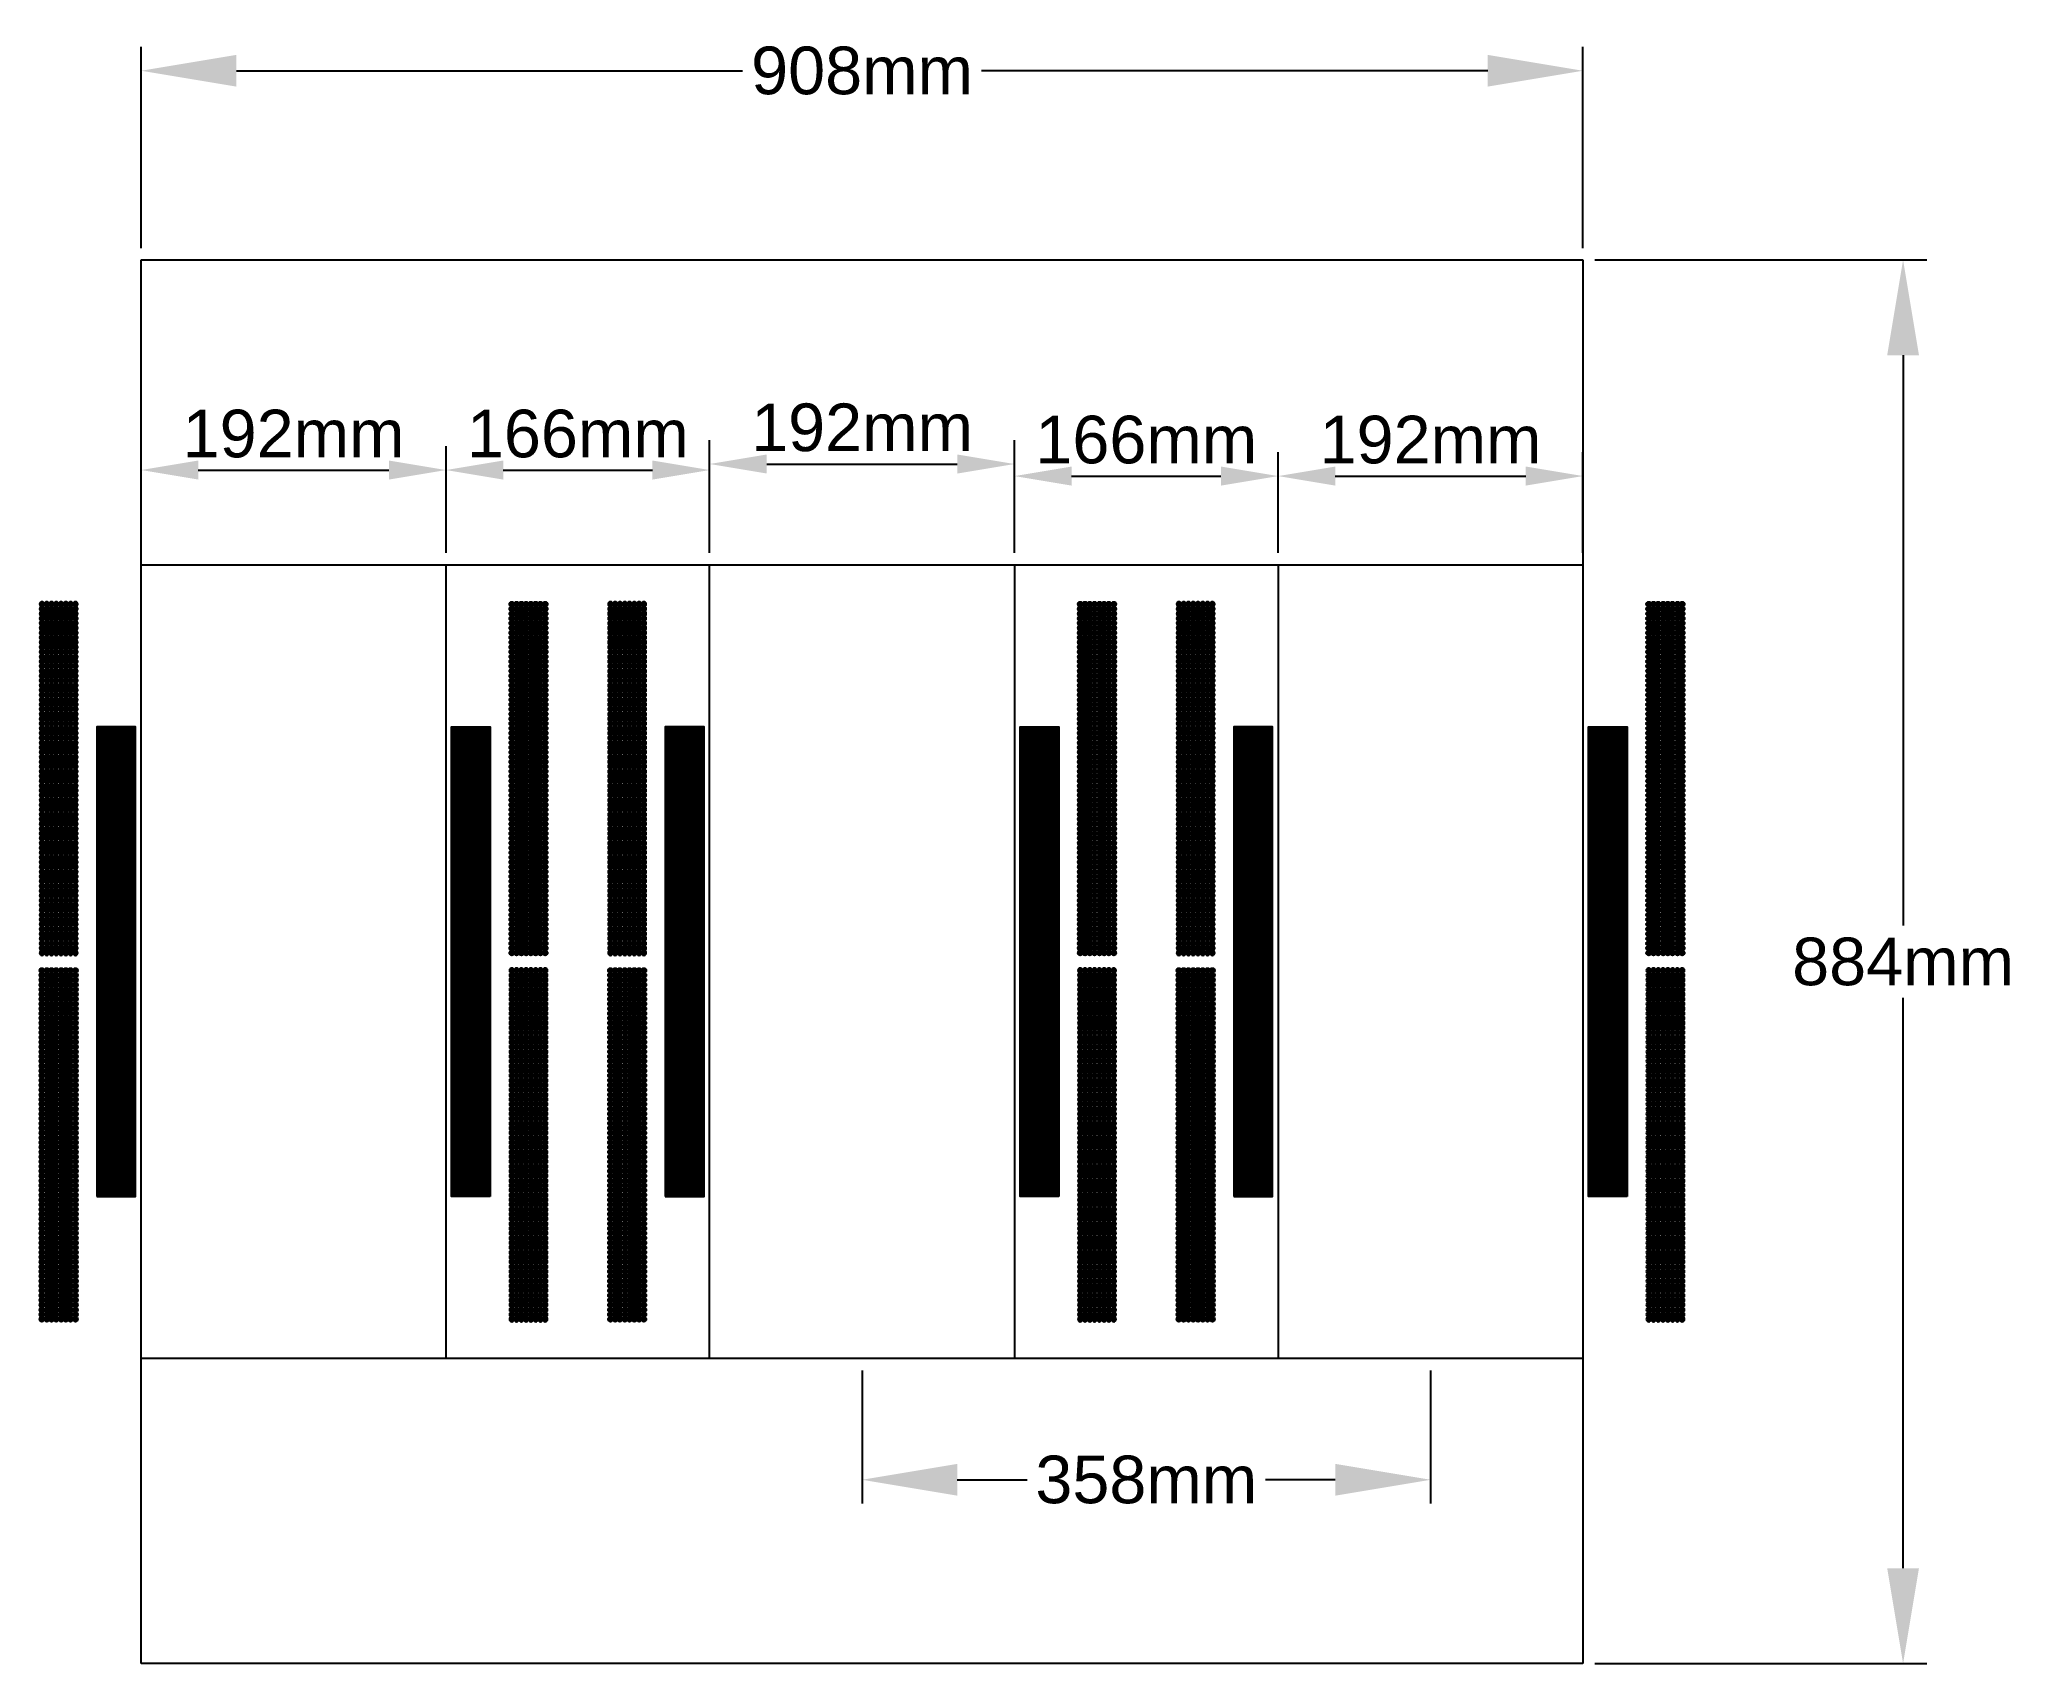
# Model space of a CAD drawing. Header units: millimetres. Extents: x 3045 to 4291, y 1005 to 2028.
import ezdxf

# ---------------------------------------------------------------- set-up
doc = ezdxf.new("R2010")
doc.units = ezdxf.units.MM
doc.styles.get("Standard").update_dxf_attribs({"font": 'arial.ttf'})
doc.dimstyles.new('dimension', dxfattribs={"dimscale": 12, "dimtxt": 2.5, "dimasz": 5, "dimexe": 1.25, "dimexo": 0.625, "dimtad": 0, "dimtih": 1, "dimtoh": 1, "dimdsep": 46, "dimtxsty": 'Standard', "dimcen": 2.5, "dimclrd": 30, "dimclre": 30, "dimclrt": 30, "dimadec": 0, "dimazin": 0, "dimtfac": 1, "dimtmove": 0, "dimatfit": 3, "dimfxl": 1, "dimtfillclr": 5, "dimarcsym": 0})
doc.dimstyles.new('dimension2', dxfattribs={"dimscale": 12, "dimtxt": 2.5, "dimasz": 3, "dimexe": 1.25, "dimexo": 0.625, "dimtad": 1, "dimtih": 1, "dimtoh": 1, "dimdsep": 46, "dimtxsty": 'Standard', "dimcen": 2.5, "dimclrd": 30, "dimclre": 30, "dimclrt": 30, "dimadec": 0, "dimazin": 0, "dimtfac": 1, "dimtmove": 0, "dimatfit": 3, "dimfxl": 1, "dimtfillclr": 5, "dimarcsym": 0})

msp = doc.modelspace()

# ---------------------------------------------------------------- blocks, each defined once
blk = doc.blocks.new('*D16')
at = {"color": 30, "lineweight": -2, "transparency": 16777216}
for p, q in [((3108.9, 1896.5), (3108.9, 2023.2)), ((4016.9, 1896.5), (4016.9, 2023.2)), ((3168.9, 2008.2), (3487.7, 2008.2)), ((3956.9, 2008.2), (3638.1, 2008.2))]:
    blk.add_line(p, q, dxfattribs=at)
at = {"color": 30, "transparency": 16777216}
for points in [[(3168.9, 2018.2), (3168.9, 1998.2), (3108.9, 2008.2)], [(3956.9, 2018.2), (3956.9, 1998.2), (4016.9, 2008.2)]]:
    blk.add_solid(points, dxfattribs=at)
at = {"layer": 'Defpoints', "color": 0, "transparency": 16777216}
for p in [(4016.9, 2008.2), (3108.9, 1889), (4016.9, 1889)]:
    blk.add_point(p, dxfattribs=at)
at = {"color": 30, "transparency": 16777216, "insert": (3562.9, 2008.2), "char_height": 30, "attachment_point": 5}
blk.add_mtext('908mm', dxfattribs=at)
blk = doc.blocks.new('*D17')
at = {"color": 30, "lineweight": -2, "transparency": 16777216}
for p, q in [((4024.4, 1889), (4233.5, 1889)), ((4218.5, 1829), (4218.5, 1469.8)), ((4218.5, 1065), (4218.5, 1424.2)), ((4024.4, 1005), (4233.5, 1005))]:
    blk.add_line(p, q, dxfattribs=at)
at = {"color": 30, "transparency": 16777216}
for points in [[(4208.5, 1829), (4228.5, 1829), (4218.5, 1889)], [(4208.5, 1065), (4228.5, 1065), (4218.5, 1005)]]:
    blk.add_solid(points, dxfattribs=at)
at = {"layer": 'Defpoints', "color": 0, "transparency": 16777216}
for p in [(4016.9, 1889), (4016.9, 1005), (4218.5, 1005)]:
    blk.add_point(p, dxfattribs=at)
at = {"color": 30, "transparency": 16777216, "insert": (4218.5, 1447), "char_height": 30, "attachment_point": 5}
blk.add_mtext('884mm', dxfattribs=at)
blk = doc.blocks.new('*U74')
at = {"true_color": 0xed1f24}
h = blk.add_hatch(color=240, dxfattribs=at)
h.dxf.hatch_style = 1
h.paths.add_polyline_path([(3.05, 5.915), (-3.05, 5.915), (-3.05, -5.915), (3.05, -5.915)])
h.paths.add_polyline_path([(-2.8, 5.665), (2.8, 5.665), (2.8, -5.665), (-2.8, -5.665)], flags=16)
at = {"true_color": 0x636466}
h = blk.add_hatch(color=251, dxfattribs=at)
h.dxf.hatch_style = 1
h.paths.add_polyline_path([(2.8, 5.665), (-2.8, 5.665), (-2.8, -5.665), (2.8, -5.665)])
for points in [[(-3.05, -5.915), (3.05, -5.915), (3.05, 5.915), (-3.05, 5.915)], [(-2.8, -5.665), (2.8, -5.665), (2.8, 5.665), (-2.8, 5.665)]]:
    blk.add_lwpolyline(points, close=True)
blk = doc.blocks.new('*U76')
at = {"color": 0, "linetype": 'ByBlock', "lineweight": -2, "transparency": 16777216}
for p in [(0, 283.92), (6.1, 283.92), (12.2, 283.92), (18.3, 283.92), (0, 272.09), (6.1, 272.09), (12.2, 272.09), (18.3, 272.09), (0, 260.26), (6.1, 260.26), (12.2, 260.26), (18.3, 260.26), (0, 248.43), (6.1, 248.43), (12.2, 248.43), (18.3, 248.43), (0, 236.6), (6.1, 236.6), (12.2, 236.6), (18.3, 236.6), (0, 224.77), (6.1, 224.77), (12.2, 224.77), (18.3, 224.77), (0, 212.94), (6.1, 212.94), (12.2, 212.94), (18.3, 212.94), (0, 201.11), (6.1, 201.11), (12.2, 201.11), (18.3, 201.11), (0, 189.28), (6.1, 189.28), (12.2, 189.28), (18.3, 189.28), (0, 177.45), (6.1, 177.45), (12.2, 177.45), (18.3, 177.45), (0, 165.62), (6.1, 165.62), (12.2, 165.62), (18.3, 165.62), (0, 153.79), (6.1, 153.79), (12.2, 153.79), (18.3, 153.79), (0, 141.96), (6.1, 141.96), (12.2, 141.96), (18.3, 141.96), (0, 130.13), (6.1, 130.13), (12.2, 130.13), (18.3, 130.13), (0, 118.3), (0, 106.47), (6.1, 118.3), (6.1, 106.47), (12.2, 118.3), (12.2, 106.47), (18.3, 118.3), (18.3, 106.47), (0, 94.64), (6.1, 94.64), (12.2, 94.64), (18.3, 94.64), (0, 82.81), (6.1, 82.81), (12.2, 82.81), (18.3, 82.81), (0, 70.98), (6.1, 70.98), (12.2, 70.98), (18.3, 70.98), (0, 59.15), (6.1, 59.15), (12.2, 59.15), (18.3, 59.15), (0, 47.32), (6.1, 47.32), (12.2, 47.32), (18.3, 47.32), (0, 35.49), (6.1, 35.49), (12.2, 35.49), (18.3, 35.49), (0, 23.66), (6.1, 23.66), (12.2, 23.66), (18.3, 23.66), (0, 11.83), (6.1, 11.83), (12.2, 11.83), (18.3, 11.83), (0, 0), (6.1, 0), (12.2, 0), (18.3, 0)]:
    blk.add_blockref('*U74', p, dxfattribs=at)
blk = doc.blocks.new('*U106')
at = {"true_color": 0x939598}
h = blk.add_hatch(color=252, dxfattribs=at)
h.dxf.hatch_style = 1
h.paths.add_polyline_path([(1.505, 0, 1), (-1.505, 0, 1)])
h.paths.add_polyline_path([(-1.38, 0, -1), (1.38, 0, -1)], flags=16)
at = {"true_color": 0x991b1e}
h = blk.add_hatch(color=244, dxfattribs=at)
h.dxf.hatch_style = 1
h.paths.add_polyline_path([(-1.38, 0, 1), (1.38, 0, 1)])
for radius in [1.505, 1.38]:
    blk.add_circle((0, 0), radius)
blk = doc.blocks.new('*U108')
at = {"color": 0, "linetype": 'ByBlock', "lineweight": -2, "transparency": 16777216}
for p in [(0, 219.73), (0, 216.72), (0, 213.71), (0, 210.7), (3.01, 219.73), (3.01, 216.72), (3.01, 213.71), (3.01, 210.7), (6.02, 219.73), (6.02, 216.72), (6.02, 213.71), (6.02, 210.7), (9.03, 219.73), (9.03, 216.72), (9.03, 213.71), (9.03, 210.7), (12.04, 219.73), (12.04, 216.72), (12.04, 213.71), (12.04, 210.7), (15.05, 219.73), (15.05, 216.72), (15.05, 213.71), (15.05, 210.7), (18.06, 219.73), (18.06, 216.72), (18.06, 213.71), (18.06, 210.7), (21.07, 219.73), (21.07, 216.72), (21.07, 213.71), (21.07, 210.7), (0, 207.69), (0, 204.68), (0, 201.67), (0, 198.66), (3.01, 207.69), (3.01, 204.68), (3.01, 201.67), (3.01, 198.66), (6.02, 207.69), (6.02, 204.68), (6.02, 201.67), (6.02, 198.66), (9.03, 207.69), (9.03, 204.68), (9.03, 201.67), (9.03, 198.66), (12.04, 207.69), (12.04, 204.68), (12.04, 201.67), (12.04, 198.66), (15.05, 207.69), (15.05, 204.68), (15.05, 201.67), (15.05, 198.66), (18.06, 207.69), (18.06, 204.68), (18.06, 201.67), (18.06, 198.66), (21.07, 207.69), (21.07, 204.68), (21.07, 201.67), (21.07, 198.66), (0, 195.65), (0, 192.64), (0, 189.63), (0, 186.62), (3.01, 195.65), (3.01, 192.64), (3.01, 189.63), (3.01, 186.62), (6.02, 195.65), (6.02, 192.64), (6.02, 189.63), (6.02, 186.62), (9.03, 195.65), (9.03, 192.64), (9.03, 189.63), (9.03, 186.62), (12.04, 195.65), (12.04, 192.64), (12.04, 189.63), (12.04, 186.62), (15.05, 195.65), (15.05, 192.64), (15.05, 189.63), (15.05, 186.62), (18.06, 195.65), (18.06, 192.64), (18.06, 189.63), (18.06, 186.62), (21.07, 195.65), (21.07, 192.64), (21.07, 189.63), (21.07, 186.62), (0, 183.61), (0, 180.6), (0, 177.59), (0, 174.58), (3.01, 183.61), (3.01, 180.6), (3.01, 177.59), (3.01, 174.58), (6.02, 183.61), (6.02, 180.6), (6.02, 177.59), (6.02, 174.58), (9.03, 183.61), (9.03, 180.6), (9.03, 177.59), (9.03, 174.58), (12.04, 183.61), (12.04, 180.6), (12.04, 177.59), (12.04, 174.58), (15.05, 183.61), (15.05, 180.6), (15.05, 177.59), (15.05, 174.58), (18.06, 183.61), (18.06, 180.6), (18.06, 177.59), (18.06, 174.58), (21.07, 183.61), (21.07, 180.6), (21.07, 177.59), (21.07, 174.58), (0, 171.57), (0, 168.56), (0, 165.55), (0, 162.54), (3.01, 171.57), (3.01, 168.56), (3.01, 165.55), (3.01, 162.54), (6.02, 171.57), (6.02, 168.56), (6.02, 165.55), (6.02, 162.54), (9.03, 171.57), (9.03, 168.56), (9.03, 165.55), (9.03, 162.54), (12.04, 171.57), (12.04, 168.56), (12.04, 165.55), (12.04, 162.54), (15.05, 171.57), (15.05, 168.56), (15.05, 165.55), (15.05, 162.54), (18.06, 171.57), (18.06, 168.56), (18.06, 165.55), (18.06, 162.54), (21.07, 171.57), (21.07, 168.56), (21.07, 165.55), (21.07, 162.54), (0, 159.53), (0, 156.52), (0, 153.51), (0, 150.5), (3.01, 159.53), (3.01, 156.52), (3.01, 153.51), (3.01, 150.5), (6.02, 159.53), (6.02, 156.52), (6.02, 153.51), (6.02, 150.5), (9.03, 159.53), (9.03, 156.52), (9.03, 153.51), (9.03, 150.5), (12.04, 159.53), (12.04, 156.52), (12.04, 153.51), (12.04, 150.5), (15.05, 159.53), (15.05, 156.52), (15.05, 153.51), (15.05, 150.5), (18.06, 159.53), (18.06, 156.52), (18.06, 153.51), (18.06, 150.5), (21.07, 159.53), (21.07, 156.52), (21.07, 153.51), (21.07, 150.5), (0, 147.49), (0, 144.48), (0, 141.47), (0, 138.46), (3.01, 147.49), (3.01, 144.48), (3.01, 141.47), (3.01, 138.46), (6.02, 147.49), (6.02, 144.48), (6.02, 141.47), (6.02, 138.46), (9.03, 147.49), (9.03, 144.48), (9.03, 141.47), (9.03, 138.46), (12.04, 147.49), (12.04, 144.48), (12.04, 141.47), (12.04, 138.46), (15.05, 147.49), (15.05, 144.48), (15.05, 141.47), (15.05, 138.46), (18.06, 147.49), (18.06, 144.48), (18.06, 141.47), (18.06, 138.46), (21.07, 147.49), (21.07, 144.48), (21.07, 141.47), (21.07, 138.46), (0, 135.45), (0, 132.44), (0, 129.43), (0, 126.42), (0, 123.41), (3.01, 135.45), (3.01, 132.44), (3.01, 129.43), (3.01, 126.42), (3.01, 123.41), (6.02, 135.45), (6.02, 132.44), (6.02, 129.43), (6.02, 126.42), (6.02, 123.41), (9.03, 135.45), (9.03, 132.44), (9.03, 129.43), (9.03, 126.42), (9.03, 123.41), (12.04, 135.45), (12.04, 132.44), (12.04, 129.43), (12.04, 126.42), (12.04, 123.41), (15.05, 135.45), (15.05, 132.44), (15.05, 129.43), (15.05, 126.42), (15.05, 123.41), (18.06, 135.45), (18.06, 132.44), (18.06, 129.43), (18.06, 126.42), (18.06, 123.41), (21.07, 135.45), (21.07, 132.44), (21.07, 129.43), (21.07, 126.42), (21.07, 123.41), (0, 120.4), (0, 117.39), (0, 114.38), (0, 111.37), (3.01, 120.4), (3.01, 117.39), (3.01, 114.38), (3.01, 111.37), (6.02, 120.4), (6.02, 117.39), (6.02, 114.38), (6.02, 111.37), (9.03, 120.4), (9.03, 117.39), (9.03, 114.38), (9.03, 111.37), (12.04, 120.4), (12.04, 117.39), (12.04, 114.38), (12.04, 111.37), (15.05, 120.4), (15.05, 117.39), (15.05, 114.38), (15.05, 111.37), (18.06, 120.4), (18.06, 117.39), (18.06, 114.38), (18.06, 111.37), (21.07, 120.4), (21.07, 117.39), (21.07, 114.38), (21.07, 111.37), (0, 108.36), (0, 105.35), (0, 102.34), (0, 99.33), (3.01, 108.36), (3.01, 105.35), (3.01, 102.34), (3.01, 99.33), (6.02, 108.36), (6.02, 105.35), (6.02, 102.34), (6.02, 99.33), (9.03, 108.36), (9.03, 105.35), (9.03, 102.34), (9.03, 99.33), (12.04, 108.36), (12.04, 105.35), (12.04, 102.34), (12.04, 99.33), (15.05, 108.36), (15.05, 105.35), (15.05, 102.34), (15.05, 99.33), (18.06, 108.36), (18.06, 105.35), (18.06, 102.34), (18.06, 99.33), (21.07, 108.36), (21.07, 105.35), (21.07, 102.34), (21.07, 99.33), (0, 96.32), (0, 93.31), (0, 90.3), (0, 87.29), (3.01, 96.32), (3.01, 93.31), (3.01, 90.3), (3.01, 87.29), (6.02, 96.32), (6.02, 93.31), (6.02, 90.3), (6.02, 87.29), (9.03, 96.32), (9.03, 93.31), (9.03, 90.3), (9.03, 87.29), (12.04, 96.32), (12.04, 93.31), (12.04, 90.3), (12.04, 87.29), (15.05, 96.32), (15.05, 93.31), (15.05, 90.3), (15.05, 87.29), (18.06, 96.32), (18.06, 93.31), (18.06, 90.3), (18.06, 87.29), (21.07, 96.32), (21.07, 93.31), (21.07, 90.3), (21.07, 87.29), (0, 84.28), (0, 81.27), (0, 78.26), (0, 75.25), (3.01, 84.28), (3.01, 81.27), (3.01, 78.26), (3.01, 75.25), (6.02, 84.28), (6.02, 81.27), (6.02, 78.26), (6.02, 75.25), (9.03, 84.28), (9.03, 81.27), (9.03, 78.26), (9.03, 75.25), (12.04, 84.28), (12.04, 81.27), (12.04, 78.26), (12.04, 75.25), (15.05, 84.28), (15.05, 81.27), (15.05, 78.26), (15.05, 75.25), (18.06, 84.28), (18.06, 81.27), (18.06, 78.26), (18.06, 75.25), (21.07, 84.28), (21.07, 81.27), (21.07, 78.26), (21.07, 75.25), (0, 72.24), (0, 69.23), (0, 66.22), (0, 63.21), (3.01, 72.24), (3.01, 69.23), (3.01, 66.22), (3.01, 63.21), (6.02, 72.24), (6.02, 69.23), (6.02, 66.22), (6.02, 63.21), (9.03, 72.24), (9.03, 69.23), (9.03, 66.22), (9.03, 63.21), (12.04, 72.24), (12.04, 69.23), (12.04, 66.22), (12.04, 63.21), (15.05, 72.24), (15.05, 69.23), (15.05, 66.22), (15.05, 63.21), (18.06, 72.24), (18.06, 69.23), (18.06, 66.22), (18.06, 63.21), (21.07, 72.24), (21.07, 69.23), (21.07, 66.22), (21.07, 63.21), (0, 60.2), (0, 57.19), (0, 54.18), (0, 51.17), (3.01, 60.2), (3.01, 57.19), (3.01, 54.18), (3.01, 51.17), (6.02, 60.2), (6.02, 57.19), (6.02, 54.18), (6.02, 51.17), (9.03, 60.2), (9.03, 57.19), (9.03, 54.18), (9.03, 51.17), (12.04, 60.2), (12.04, 57.19), (12.04, 54.18), (12.04, 51.17), (15.05, 60.2), (15.05, 57.19), (15.05, 54.18), (15.05, 51.17), (18.06, 60.2), (18.06, 57.19), (18.06, 54.18), (18.06, 51.17), (21.07, 60.2), (21.07, 57.19), (21.07, 54.18), (21.07, 51.17), (0, 48.16), (0, 45.15), (0, 42.14), (0, 39.13), (0, 36.12), (3.01, 48.16), (3.01, 45.15), (3.01, 42.14), (3.01, 39.13), (3.01, 36.12), (6.02, 48.16), (6.02, 45.15), (6.02, 42.14), (6.02, 39.13), (6.02, 36.12), (9.03, 48.16), (9.03, 45.15), (9.03, 42.14), (9.03, 39.13), (9.03, 36.12), (12.04, 48.16), (12.04, 45.15), (12.04, 42.14), (12.04, 39.13), (12.04, 36.12), (15.05, 48.16), (15.05, 45.15), (15.05, 42.14), (15.05, 39.13), (15.05, 36.12), (18.06, 48.16), (18.06, 45.15), (18.06, 42.14), (18.06, 39.13), (18.06, 36.12), (21.07, 48.16), (21.07, 45.15), (21.07, 42.14), (21.07, 39.13), (21.07, 36.12), (0, 33.11), (0, 30.1), (0, 27.09), (0, 24.08), (3.01, 33.11), (3.01, 30.1), (3.01, 27.09), (3.01, 24.08), (6.02, 33.11), (6.02, 30.1), (6.02, 27.09), (6.02, 24.08), (9.03, 33.11), (9.03, 30.1), (9.03, 27.09), (9.03, 24.08), (12.04, 33.11), (12.04, 30.1), (12.04, 27.09), (12.04, 24.08), (15.05, 33.11), (15.05, 30.1), (15.05, 27.09), (15.05, 24.08), (18.06, 33.11), (18.06, 30.1), (18.06, 27.09), (18.06, 24.08), (21.07, 33.11), (21.07, 30.1), (21.07, 27.09), (21.07, 24.08), (0, 21.07), (0, 18.06), (0, 15.05), (0, 12.04), (3.01, 21.07), (3.01, 18.06), (3.01, 15.05), (3.01, 12.04), (6.02, 21.07), (6.02, 18.06), (6.02, 15.05), (6.02, 12.04), (9.03, 12.04), (9.03, 21.07), (9.03, 18.06), (9.03, 15.05), (12.04, 21.07), (12.04, 18.06), (12.04, 15.05), (12.04, 12.04), (15.05, 21.07), (15.05, 18.06), (15.05, 15.05), (15.05, 12.04), (18.06, 21.07), (18.06, 18.06), (18.06, 15.05), (18.06, 12.04), (21.07, 21.07), (21.07, 18.06), (21.07, 15.05), (21.07, 12.04), (0, 9.03), (0, 6.02), (0, 3.01), (0, 0), (3.01, 9.03), (3.01, 6.02), (3.01, 3.01), (3.01, 0), (6.02, 9.03), (6.02, 6.02), (6.02, 3.01), (6.02, 0), (9.03, 9.03), (9.03, 6.02), (9.03, 3.01), (9.03, 0), (12.04, 9.03), (12.04, 6.02), (12.04, 3.01), (12.04, 0), (15.05, 9.03), (15.05, 6.02), (15.05, 3.01), (15.05, 0), (18.06, 9.03), (18.06, 6.02), (18.06, 3.01), (18.06, 0), (21.07, 9.03), (21.07, 6.02), (21.07, 3.01), (21.07, 0)]:
    blk.add_blockref('*U106', p, dxfattribs=at)
blk = doc.blocks.new('*U109')
at = {"true_color": 0x939598}
h = blk.add_hatch(color=252, dxfattribs=at)
h.dxf.hatch_style = 1
h.paths.add_polyline_path([(1.505, 0, 1), (-1.505, 0, 1)])
h.paths.add_polyline_path([(-1.38, 0, -1), (1.38, 0, -1)], flags=16)
at = {"true_color": 0x991b1e}
h = blk.add_hatch(color=244, dxfattribs=at)
h.dxf.hatch_style = 1
h.paths.add_polyline_path([(-1.38, 0, 1), (1.38, 0, 1)])
for radius in [1.505, 1.38]:
    blk.add_circle((0, 0), radius)
blk = doc.blocks.new('*U110')
at = {"color": 0, "linetype": 'ByBlock', "lineweight": -2, "transparency": 16777216}
for p in [(0, 219.73), (0, 216.72), (0, 213.71), (0, 210.7), (3.01, 219.73), (3.01, 216.72), (3.01, 213.71), (3.01, 210.7), (6.02, 219.73), (6.02, 216.72), (6.02, 213.71), (6.02, 210.7), (9.03, 219.73), (9.03, 216.72), (9.03, 213.71), (9.03, 210.7), (12.04, 219.73), (12.04, 216.72), (12.04, 213.71), (12.04, 210.7), (15.05, 219.73), (15.05, 216.72), (15.05, 213.71), (15.05, 210.7), (18.06, 219.73), (18.06, 216.72), (18.06, 213.71), (18.06, 210.7), (21.07, 219.73), (21.07, 216.72), (21.07, 213.71), (21.07, 210.7), (0, 207.69), (0, 204.68), (0, 201.67), (0, 198.66), (3.01, 207.69), (3.01, 204.68), (3.01, 201.67), (3.01, 198.66), (6.02, 207.69), (6.02, 204.68), (6.02, 201.67), (6.02, 198.66), (9.03, 207.69), (9.03, 204.68), (9.03, 201.67), (9.03, 198.66), (12.04, 207.69), (12.04, 204.68), (12.04, 201.67), (12.04, 198.66), (15.05, 207.69), (15.05, 204.68), (15.05, 201.67), (15.05, 198.66), (18.06, 207.69), (18.06, 204.68), (18.06, 201.67), (18.06, 198.66), (21.07, 207.69), (21.07, 204.68), (21.07, 201.67), (21.07, 198.66), (0, 195.65), (0, 192.64), (0, 189.63), (0, 186.62), (3.01, 195.65), (3.01, 192.64), (3.01, 189.63), (3.01, 186.62), (6.02, 195.65), (6.02, 192.64), (6.02, 189.63), (6.02, 186.62), (9.03, 195.65), (9.03, 192.64), (9.03, 189.63), (9.03, 186.62), (12.04, 195.65), (12.04, 192.64), (12.04, 189.63), (12.04, 186.62), (15.05, 195.65), (15.05, 192.64), (15.05, 189.63), (15.05, 186.62), (18.06, 195.65), (18.06, 192.64), (18.06, 189.63), (18.06, 186.62), (21.07, 195.65), (21.07, 192.64), (21.07, 189.63), (21.07, 186.62), (0, 183.61), (0, 180.6), (0, 177.59), (0, 174.58), (3.01, 183.61), (3.01, 180.6), (3.01, 177.59), (3.01, 174.58), (6.02, 183.61), (6.02, 180.6), (6.02, 177.59), (6.02, 174.58), (9.03, 183.61), (9.03, 180.6), (9.03, 177.59), (9.03, 174.58), (12.04, 183.61), (12.04, 180.6), (12.04, 177.59), (12.04, 174.58), (15.05, 183.61), (15.05, 180.6), (15.05, 177.59), (15.05, 174.58), (18.06, 183.61), (18.06, 180.6), (18.06, 177.59), (18.06, 174.58), (21.07, 183.61), (21.07, 180.6), (21.07, 177.59), (21.07, 174.58), (0, 171.57), (0, 168.56), (0, 165.55), (0, 162.54), (3.01, 171.57), (3.01, 168.56), (3.01, 165.55), (3.01, 162.54), (6.02, 171.57), (6.02, 168.56), (6.02, 165.55), (6.02, 162.54), (9.03, 171.57), (9.03, 168.56), (9.03, 165.55), (9.03, 162.54), (12.04, 171.57), (12.04, 168.56), (12.04, 165.55), (12.04, 162.54), (15.05, 171.57), (15.05, 168.56), (15.05, 165.55), (15.05, 162.54), (18.06, 171.57), (18.06, 168.56), (18.06, 165.55), (18.06, 162.54), (21.07, 171.57), (21.07, 168.56), (21.07, 165.55), (21.07, 162.54), (0, 159.53), (0, 156.52), (0, 153.51), (0, 150.5), (3.01, 159.53), (3.01, 156.52), (3.01, 153.51), (3.01, 150.5), (6.02, 159.53), (6.02, 156.52), (6.02, 153.51), (6.02, 150.5), (9.03, 159.53), (9.03, 156.52), (9.03, 153.51), (9.03, 150.5), (12.04, 159.53), (12.04, 156.52), (12.04, 153.51), (12.04, 150.5), (15.05, 159.53), (15.05, 156.52), (15.05, 153.51), (15.05, 150.5), (18.06, 159.53), (18.06, 156.52), (18.06, 153.51), (18.06, 150.5), (21.07, 159.53), (21.07, 156.52), (21.07, 153.51), (21.07, 150.5), (0, 147.49), (0, 144.48), (0, 141.47), (0, 138.46), (3.01, 147.49), (3.01, 144.48), (3.01, 141.47), (3.01, 138.46), (6.02, 147.49), (6.02, 144.48), (6.02, 141.47), (6.02, 138.46), (9.03, 147.49), (9.03, 144.48), (9.03, 141.47), (9.03, 138.46), (12.04, 147.49), (12.04, 144.48), (12.04, 141.47), (12.04, 138.46), (15.05, 147.49), (15.05, 144.48), (15.05, 141.47), (15.05, 138.46), (18.06, 147.49), (18.06, 144.48), (18.06, 141.47), (18.06, 138.46), (21.07, 147.49), (21.07, 144.48), (21.07, 141.47), (21.07, 138.46), (0, 135.45), (0, 132.44), (0, 129.43), (0, 126.42), (0, 123.41), (3.01, 135.45), (3.01, 132.44), (3.01, 129.43), (3.01, 126.42), (3.01, 123.41), (6.02, 135.45), (6.02, 132.44), (6.02, 129.43), (6.02, 126.42), (6.02, 123.41), (9.03, 135.45), (9.03, 132.44), (9.03, 129.43), (9.03, 126.42), (9.03, 123.41), (12.04, 135.45), (12.04, 132.44), (12.04, 129.43), (12.04, 126.42), (12.04, 123.41), (15.05, 135.45), (15.05, 132.44), (15.05, 129.43), (15.05, 126.42), (15.05, 123.41), (18.06, 135.45), (18.06, 132.44), (18.06, 129.43), (18.06, 126.42), (18.06, 123.41), (21.07, 135.45), (21.07, 132.44), (21.07, 129.43), (21.07, 126.42), (21.07, 123.41), (0, 120.4), (0, 117.39), (0, 114.38), (0, 111.37), (3.01, 120.4), (3.01, 117.39), (3.01, 114.38), (3.01, 111.37), (6.02, 120.4), (6.02, 117.39), (6.02, 114.38), (6.02, 111.37), (9.03, 120.4), (9.03, 117.39), (9.03, 114.38), (9.03, 111.37), (12.04, 120.4), (12.04, 117.39), (12.04, 114.38), (12.04, 111.37), (15.05, 120.4), (15.05, 117.39), (15.05, 114.38), (15.05, 111.37), (18.06, 120.4), (18.06, 117.39), (18.06, 114.38), (18.06, 111.37), (21.07, 120.4), (21.07, 117.39), (21.07, 114.38), (21.07, 111.37), (0, 108.36), (0, 105.35), (0, 102.34), (0, 99.33), (3.01, 108.36), (3.01, 105.35), (3.01, 102.34), (3.01, 99.33), (6.02, 108.36), (6.02, 105.35), (6.02, 102.34), (6.02, 99.33), (9.03, 108.36), (9.03, 105.35), (9.03, 102.34), (9.03, 99.33), (12.04, 108.36), (12.04, 105.35), (12.04, 102.34), (12.04, 99.33), (15.05, 108.36), (15.05, 105.35), (15.05, 102.34), (15.05, 99.33), (18.06, 108.36), (18.06, 105.35), (18.06, 102.34), (18.06, 99.33), (21.07, 108.36), (21.07, 105.35), (21.07, 102.34), (21.07, 99.33), (0, 96.32), (0, 93.31), (0, 90.3), (0, 87.29), (3.01, 96.32), (3.01, 93.31), (3.01, 90.3), (3.01, 87.29), (6.02, 96.32), (6.02, 93.31), (6.02, 90.3), (6.02, 87.29), (9.03, 96.32), (9.03, 93.31), (9.03, 90.3), (9.03, 87.29), (12.04, 96.32), (12.04, 93.31), (12.04, 90.3), (12.04, 87.29), (15.05, 96.32), (15.05, 93.31), (15.05, 90.3), (15.05, 87.29), (18.06, 96.32), (18.06, 93.31), (18.06, 90.3), (18.06, 87.29), (21.07, 96.32), (21.07, 93.31), (21.07, 90.3), (21.07, 87.29), (0, 84.28), (0, 81.27), (0, 78.26), (0, 75.25), (3.01, 84.28), (3.01, 81.27), (3.01, 78.26), (3.01, 75.25), (6.02, 84.28), (6.02, 81.27), (6.02, 78.26), (6.02, 75.25), (9.03, 84.28), (9.03, 81.27), (9.03, 78.26), (9.03, 75.25), (12.04, 84.28), (12.04, 81.27), (12.04, 78.26), (12.04, 75.25), (15.05, 84.28), (15.05, 81.27), (15.05, 78.26), (15.05, 75.25), (18.06, 84.28), (18.06, 81.27), (18.06, 78.26), (18.06, 75.25), (21.07, 84.28), (21.07, 81.27), (21.07, 78.26), (21.07, 75.25), (0, 72.24), (0, 69.23), (0, 66.22), (0, 63.21), (3.01, 72.24), (3.01, 69.23), (3.01, 66.22), (3.01, 63.21), (6.02, 72.24), (6.02, 69.23), (6.02, 66.22), (6.02, 63.21), (9.03, 72.24), (9.03, 69.23), (9.03, 66.22), (9.03, 63.21), (12.04, 72.24), (12.04, 69.23), (12.04, 66.22), (12.04, 63.21), (15.05, 72.24), (15.05, 69.23), (15.05, 66.22), (15.05, 63.21), (18.06, 72.24), (18.06, 69.23), (18.06, 66.22), (18.06, 63.21), (21.07, 72.24), (21.07, 69.23), (21.07, 66.22), (21.07, 63.21), (0, 60.2), (0, 57.19), (0, 54.18), (0, 51.17), (3.01, 60.2), (3.01, 57.19), (3.01, 54.18), (3.01, 51.17), (6.02, 60.2), (6.02, 57.19), (6.02, 54.18), (6.02, 51.17), (9.03, 60.2), (9.03, 57.19), (9.03, 54.18), (9.03, 51.17), (12.04, 60.2), (12.04, 57.19), (12.04, 54.18), (12.04, 51.17), (15.05, 60.2), (15.05, 57.19), (15.05, 54.18), (15.05, 51.17), (18.06, 60.2), (18.06, 57.19), (18.06, 54.18), (18.06, 51.17), (21.07, 60.2), (21.07, 57.19), (21.07, 54.18), (21.07, 51.17), (0, 48.16), (0, 45.15), (0, 42.14), (0, 39.13), (0, 36.12), (3.01, 48.16), (3.01, 45.15), (3.01, 42.14), (3.01, 39.13), (3.01, 36.12), (6.02, 48.16), (6.02, 45.15), (6.02, 42.14), (6.02, 39.13), (6.02, 36.12), (9.03, 48.16), (9.03, 45.15), (9.03, 42.14), (9.03, 39.13), (9.03, 36.12), (12.04, 48.16), (12.04, 45.15), (12.04, 42.14), (12.04, 39.13), (12.04, 36.12), (15.05, 48.16), (15.05, 45.15), (15.05, 42.14), (15.05, 39.13), (15.05, 36.12), (18.06, 48.16), (18.06, 45.15), (18.06, 42.14), (18.06, 39.13), (18.06, 36.12), (21.07, 48.16), (21.07, 45.15), (21.07, 42.14), (21.07, 39.13), (21.07, 36.12), (0, 33.11), (0, 30.1), (0, 27.09), (0, 24.08), (3.01, 33.11), (3.01, 30.1), (3.01, 27.09), (3.01, 24.08), (6.02, 33.11), (6.02, 30.1), (6.02, 27.09), (6.02, 24.08), (9.03, 33.11), (9.03, 30.1), (9.03, 27.09), (9.03, 24.08), (12.04, 33.11), (12.04, 30.1), (12.04, 27.09), (12.04, 24.08), (15.05, 33.11), (15.05, 30.1), (15.05, 27.09), (15.05, 24.08), (18.06, 33.11), (18.06, 30.1), (18.06, 27.09), (18.06, 24.08), (21.07, 33.11), (21.07, 30.1), (21.07, 27.09), (21.07, 24.08), (0, 21.07), (0, 18.06), (0, 15.05), (0, 12.04), (3.01, 21.07), (3.01, 18.06), (3.01, 15.05), (3.01, 12.04), (6.02, 21.07), (6.02, 18.06), (6.02, 15.05), (6.02, 12.04), (9.03, 12.04), (9.03, 21.07), (9.03, 18.06), (9.03, 15.05), (12.04, 21.07), (12.04, 18.06), (12.04, 15.05), (12.04, 12.04), (15.05, 21.07), (15.05, 18.06), (15.05, 15.05), (15.05, 12.04), (18.06, 21.07), (18.06, 18.06), (18.06, 15.05), (18.06, 12.04), (21.07, 21.07), (21.07, 18.06), (21.07, 15.05), (21.07, 12.04), (0, 9.03), (0, 6.02), (0, 3.01), (0, 0), (3.01, 9.03), (3.01, 6.02), (3.01, 3.01), (3.01, 0), (6.02, 9.03), (6.02, 6.02), (6.02, 3.01), (6.02, 0), (9.03, 9.03), (9.03, 6.02), (9.03, 3.01), (9.03, 0), (12.04, 9.03), (12.04, 6.02), (12.04, 3.01), (12.04, 0), (15.05, 9.03), (15.05, 6.02), (15.05, 3.01), (15.05, 0), (18.06, 9.03), (18.06, 6.02), (18.06, 3.01), (18.06, 0), (21.07, 9.03), (21.07, 6.02), (21.07, 3.01), (21.07, 0)]:
    blk.add_blockref('*U109', p, dxfattribs=at)
blk = doc.blocks.new('*U114')
at = {"true_color": 0xed1f24}
h = blk.add_hatch(color=240, dxfattribs=at)
h.dxf.hatch_style = 1
h.paths.add_polyline_path([(-3.05, -5.915), (3.05, -5.915), (3.05, 5.915), (-3.05, 5.915)])
h.paths.add_polyline_path([(-2.8, -5.665), (2.8, -5.665), (2.8, 5.665), (-2.8, 5.665)], flags=16)
at = {"true_color": 0x636466}
h = blk.add_hatch(color=251, dxfattribs=at)
h.dxf.hatch_style = 1
h.paths.add_polyline_path([(-2.8, -5.665), (2.8, -5.665), (2.8, 5.665), (-2.8, 5.665)])
for points in [[(-3.05, -5.915), (3.05, -5.915), (3.05, 5.915), (-3.05, 5.915)], [(-2.8, -5.665), (2.8, -5.665), (2.8, 5.665), (-2.8, 5.665)]]:
    blk.add_lwpolyline(points, close=True)
blk = doc.blocks.new('*U115')
at = {"color": 0, "linetype": 'ByBlock', "lineweight": -2, "transparency": 16777216}
for p in [(0, 283.92), (6.1, 283.92), (12.2, 283.92), (18.3, 283.92), (0, 272.09), (6.1, 272.09), (12.2, 272.09), (18.3, 272.09), (0, 260.26), (6.1, 260.26), (12.2, 260.26), (18.3, 260.26), (0, 248.43), (6.1, 248.43), (12.2, 248.43), (18.3, 248.43), (0, 236.6), (6.1, 236.6), (12.2, 236.6), (18.3, 236.6), (0, 224.77), (6.1, 224.77), (12.2, 224.77), (18.3, 224.77), (0, 212.94), (6.1, 212.94), (12.2, 212.94), (18.3, 212.94), (0, 201.11), (6.1, 201.11), (12.2, 201.11), (18.3, 201.11), (0, 189.28), (6.1, 189.28), (12.2, 189.28), (18.3, 189.28), (0, 177.45), (6.1, 177.45), (12.2, 177.45), (18.3, 177.45), (0, 165.62), (6.1, 165.62), (12.2, 165.62), (18.3, 165.62), (0, 153.79), (6.1, 153.79), (12.2, 153.79), (18.3, 153.79), (0, 141.96), (6.1, 141.96), (12.2, 141.96), (18.3, 141.96), (0, 130.13), (6.1, 130.13), (12.2, 130.13), (18.3, 130.13), (0, 118.3), (0, 106.47), (6.1, 118.3), (6.1, 106.47), (12.2, 118.3), (12.2, 106.47), (18.3, 118.3), (18.3, 106.47), (0, 94.64), (6.1, 94.64), (12.2, 94.64), (18.3, 94.64), (0, 82.81), (6.1, 82.81), (12.2, 82.81), (18.3, 82.81), (0, 70.98), (6.1, 70.98), (12.2, 70.98), (18.3, 70.98), (0, 59.15), (6.1, 59.15), (12.2, 59.15), (18.3, 59.15), (0, 47.32), (6.1, 47.32), (12.2, 47.32), (18.3, 47.32), (0, 35.49), (6.1, 35.49), (12.2, 35.49), (18.3, 35.49), (0, 23.66), (6.1, 23.66), (12.2, 23.66), (18.3, 23.66), (0, 11.83), (6.1, 11.83), (12.2, 11.83), (18.3, 11.83), (0, 0), (6.1, 0), (12.2, 0), (18.3, 0)]:
    blk.add_blockref('*U114', p, dxfattribs=at)
blk = doc.blocks.new('*U116')
at = {"true_color": 0x939598}
h = blk.add_hatch(color=252, dxfattribs=at)
h.dxf.hatch_style = 1
h.paths.add_polyline_path([(1.505, 0, 1), (-1.505, 0, 1)])
h.paths.add_polyline_path([(1.38, 0, 1), (-1.38, 0, 1)], flags=16)
at = {"true_color": 0x991b1e}
h = blk.add_hatch(color=244, dxfattribs=at)
h.dxf.hatch_style = 1
h.paths.add_polyline_path([(1.38, 0, 1), (-1.38, 0, 1)])
for radius in [1.505, 1.38]:
    blk.add_circle((0, 0), radius)
blk = doc.blocks.new('*U117')
at = {"color": 0, "linetype": 'ByBlock', "lineweight": -2, "transparency": 16777216}
for p in [(0, 219.73), (0, 216.72), (0, 213.71), (0, 210.7), (3.01, 219.73), (3.01, 216.72), (3.01, 213.71), (3.01, 210.7), (6.02, 219.73), (6.02, 216.72), (6.02, 213.71), (6.02, 210.7), (9.03, 219.73), (9.03, 216.72), (9.03, 213.71), (9.03, 210.7), (12.04, 219.73), (12.04, 216.72), (12.04, 213.71), (12.04, 210.7), (15.05, 219.73), (15.05, 216.72), (15.05, 213.71), (15.05, 210.7), (18.06, 219.73), (18.06, 216.72), (18.06, 213.71), (18.06, 210.7), (21.07, 219.73), (21.07, 216.72), (21.07, 213.71), (21.07, 210.7), (0, 207.69), (0, 204.68), (0, 201.67), (0, 198.66), (3.01, 207.69), (3.01, 204.68), (3.01, 201.67), (3.01, 198.66), (6.02, 207.69), (6.02, 204.68), (6.02, 201.67), (6.02, 198.66), (9.03, 207.69), (9.03, 204.68), (9.03, 201.67), (9.03, 198.66), (12.04, 207.69), (12.04, 204.68), (12.04, 201.67), (12.04, 198.66), (15.05, 207.69), (15.05, 204.68), (15.05, 201.67), (15.05, 198.66), (18.06, 207.69), (18.06, 204.68), (18.06, 201.67), (18.06, 198.66), (21.07, 207.69), (21.07, 204.68), (21.07, 201.67), (21.07, 198.66), (0, 195.65), (0, 192.64), (0, 189.63), (0, 186.62), (3.01, 195.65), (3.01, 192.64), (3.01, 189.63), (3.01, 186.62), (6.02, 195.65), (6.02, 192.64), (6.02, 189.63), (6.02, 186.62), (9.03, 195.65), (9.03, 192.64), (9.03, 189.63), (9.03, 186.62), (12.04, 195.65), (12.04, 192.64), (12.04, 189.63), (12.04, 186.62), (15.05, 195.65), (15.05, 192.64), (15.05, 189.63), (15.05, 186.62), (18.06, 195.65), (18.06, 192.64), (18.06, 189.63), (18.06, 186.62), (21.07, 195.65), (21.07, 192.64), (21.07, 189.63), (21.07, 186.62), (0, 183.61), (0, 180.6), (0, 177.59), (0, 174.58), (3.01, 183.61), (3.01, 180.6), (3.01, 177.59), (3.01, 174.58), (6.02, 183.61), (6.02, 180.6), (6.02, 177.59), (6.02, 174.58), (9.03, 183.61), (9.03, 180.6), (9.03, 177.59), (9.03, 174.58), (12.04, 183.61), (12.04, 180.6), (12.04, 177.59), (12.04, 174.58), (15.05, 183.61), (15.05, 180.6), (15.05, 177.59), (15.05, 174.58), (18.06, 183.61), (18.06, 180.6), (18.06, 177.59), (18.06, 174.58), (21.07, 183.61), (21.07, 180.6), (21.07, 177.59), (21.07, 174.58), (0, 171.57), (0, 168.56), (0, 165.55), (0, 162.54), (3.01, 171.57), (3.01, 168.56), (3.01, 165.55), (3.01, 162.54), (6.02, 171.57), (6.02, 168.56), (6.02, 165.55), (6.02, 162.54), (9.03, 171.57), (9.03, 168.56), (9.03, 165.55), (9.03, 162.54), (12.04, 171.57), (12.04, 168.56), (12.04, 165.55), (12.04, 162.54), (15.05, 171.57), (15.05, 168.56), (15.05, 165.55), (15.05, 162.54), (18.06, 171.57), (18.06, 168.56), (18.06, 165.55), (18.06, 162.54), (21.07, 171.57), (21.07, 168.56), (21.07, 165.55), (21.07, 162.54), (0, 159.53), (0, 156.52), (0, 153.51), (0, 150.5), (3.01, 159.53), (3.01, 156.52), (3.01, 153.51), (3.01, 150.5), (6.02, 159.53), (6.02, 156.52), (6.02, 153.51), (6.02, 150.5), (9.03, 159.53), (9.03, 156.52), (9.03, 153.51), (9.03, 150.5), (12.04, 159.53), (12.04, 156.52), (12.04, 153.51), (12.04, 150.5), (15.05, 159.53), (15.05, 156.52), (15.05, 153.51), (15.05, 150.5), (18.06, 159.53), (18.06, 156.52), (18.06, 153.51), (18.06, 150.5), (21.07, 159.53), (21.07, 156.52), (21.07, 153.51), (21.07, 150.5), (0, 147.49), (0, 144.48), (0, 141.47), (0, 138.46), (3.01, 147.49), (3.01, 144.48), (3.01, 141.47), (3.01, 138.46), (6.02, 147.49), (6.02, 144.48), (6.02, 141.47), (6.02, 138.46), (9.03, 147.49), (9.03, 144.48), (9.03, 141.47), (9.03, 138.46), (12.04, 147.49), (12.04, 144.48), (12.04, 141.47), (12.04, 138.46), (15.05, 147.49), (15.05, 144.48), (15.05, 141.47), (15.05, 138.46), (18.06, 147.49), (18.06, 144.48), (18.06, 141.47), (18.06, 138.46), (21.07, 147.49), (21.07, 144.48), (21.07, 141.47), (21.07, 138.46), (0, 135.45), (0, 132.44), (0, 129.43), (0, 126.42), (0, 123.41), (3.01, 135.45), (3.01, 132.44), (3.01, 129.43), (3.01, 126.42), (3.01, 123.41), (6.02, 135.45), (6.02, 132.44), (6.02, 129.43), (6.02, 126.42), (6.02, 123.41), (9.03, 135.45), (9.03, 132.44), (9.03, 129.43), (9.03, 126.42), (9.03, 123.41), (12.04, 135.45), (12.04, 132.44), (12.04, 129.43), (12.04, 126.42), (12.04, 123.41), (15.05, 135.45), (15.05, 132.44), (15.05, 129.43), (15.05, 126.42), (15.05, 123.41), (18.06, 135.45), (18.06, 132.44), (18.06, 129.43), (18.06, 126.42), (18.06, 123.41), (21.07, 135.45), (21.07, 132.44), (21.07, 129.43), (21.07, 126.42), (21.07, 123.41), (0, 120.4), (0, 117.39), (0, 114.38), (0, 111.37), (3.01, 120.4), (3.01, 117.39), (3.01, 114.38), (3.01, 111.37), (6.02, 120.4), (6.02, 117.39), (6.02, 114.38), (6.02, 111.37), (9.03, 120.4), (9.03, 117.39), (9.03, 114.38), (9.03, 111.37), (12.04, 120.4), (12.04, 117.39), (12.04, 114.38), (12.04, 111.37), (15.05, 120.4), (15.05, 117.39), (15.05, 114.38), (15.05, 111.37), (18.06, 120.4), (18.06, 117.39), (18.06, 114.38), (18.06, 111.37), (21.07, 120.4), (21.07, 117.39), (21.07, 114.38), (21.07, 111.37), (0, 108.36), (0, 105.35), (0, 102.34), (0, 99.33), (3.01, 108.36), (3.01, 105.35), (3.01, 102.34), (3.01, 99.33), (6.02, 108.36), (6.02, 105.35), (6.02, 102.34), (6.02, 99.33), (9.03, 108.36), (9.03, 105.35), (9.03, 102.34), (9.03, 99.33), (12.04, 108.36), (12.04, 105.35), (12.04, 102.34), (12.04, 99.33), (15.05, 108.36), (15.05, 105.35), (15.05, 102.34), (15.05, 99.33), (18.06, 108.36), (18.06, 105.35), (18.06, 102.34), (18.06, 99.33), (21.07, 108.36), (21.07, 105.35), (21.07, 102.34), (21.07, 99.33), (0, 96.32), (0, 93.31), (0, 90.3), (0, 87.29), (3.01, 96.32), (3.01, 93.31), (3.01, 90.3), (3.01, 87.29), (6.02, 96.32), (6.02, 93.31), (6.02, 90.3), (6.02, 87.29), (9.03, 96.32), (9.03, 93.31), (9.03, 90.3), (9.03, 87.29), (12.04, 96.32), (12.04, 93.31), (12.04, 90.3), (12.04, 87.29), (15.05, 96.32), (15.05, 93.31), (15.05, 90.3), (15.05, 87.29), (18.06, 96.32), (18.06, 93.31), (18.06, 90.3), (18.06, 87.29), (21.07, 96.32), (21.07, 93.31), (21.07, 90.3), (21.07, 87.29), (0, 84.28), (0, 81.27), (0, 78.26), (0, 75.25), (3.01, 84.28), (3.01, 81.27), (3.01, 78.26), (3.01, 75.25), (6.02, 84.28), (6.02, 81.27), (6.02, 78.26), (6.02, 75.25), (9.03, 84.28), (9.03, 81.27), (9.03, 78.26), (9.03, 75.25), (12.04, 84.28), (12.04, 81.27), (12.04, 78.26), (12.04, 75.25), (15.05, 84.28), (15.05, 81.27), (15.05, 78.26), (15.05, 75.25), (18.06, 84.28), (18.06, 81.27), (18.06, 78.26), (18.06, 75.25), (21.07, 84.28), (21.07, 81.27), (21.07, 78.26), (21.07, 75.25), (0, 72.24), (0, 69.23), (0, 66.22), (0, 63.21), (3.01, 72.24), (3.01, 69.23), (3.01, 66.22), (3.01, 63.21), (6.02, 72.24), (6.02, 69.23), (6.02, 66.22), (6.02, 63.21), (9.03, 72.24), (9.03, 69.23), (9.03, 66.22), (9.03, 63.21), (12.04, 72.24), (12.04, 69.23), (12.04, 66.22), (12.04, 63.21), (15.05, 72.24), (15.05, 69.23), (15.05, 66.22), (15.05, 63.21), (18.06, 72.24), (18.06, 69.23), (18.06, 66.22), (18.06, 63.21), (21.07, 72.24), (21.07, 69.23), (21.07, 66.22), (21.07, 63.21), (0, 60.2), (0, 57.19), (0, 54.18), (0, 51.17), (3.01, 60.2), (3.01, 57.19), (3.01, 54.18), (3.01, 51.17), (6.02, 60.2), (6.02, 57.19), (6.02, 54.18), (6.02, 51.17), (9.03, 60.2), (9.03, 57.19), (9.03, 54.18), (9.03, 51.17), (12.04, 60.2), (12.04, 57.19), (12.04, 54.18), (12.04, 51.17), (15.05, 60.2), (15.05, 57.19), (15.05, 54.18), (15.05, 51.17), (18.06, 60.2), (18.06, 57.19), (18.06, 54.18), (18.06, 51.17), (21.07, 60.2), (21.07, 57.19), (21.07, 54.18), (21.07, 51.17), (0, 48.16), (0, 45.15), (0, 42.14), (0, 39.13), (0, 36.12), (3.01, 48.16), (3.01, 45.15), (3.01, 42.14), (3.01, 39.13), (3.01, 36.12), (6.02, 48.16), (6.02, 45.15), (6.02, 42.14), (6.02, 39.13), (6.02, 36.12), (9.03, 48.16), (9.03, 45.15), (9.03, 42.14), (9.03, 39.13), (9.03, 36.12), (12.04, 48.16), (12.04, 45.15), (12.04, 42.14), (12.04, 39.13), (12.04, 36.12), (15.05, 48.16), (15.05, 45.15), (15.05, 42.14), (15.05, 39.13), (15.05, 36.12), (18.06, 48.16), (18.06, 45.15), (18.06, 42.14), (18.06, 39.13), (18.06, 36.12), (21.07, 48.16), (21.07, 45.15), (21.07, 42.14), (21.07, 39.13), (21.07, 36.12), (0, 33.11), (0, 30.1), (0, 27.09), (0, 24.08), (3.01, 33.11), (3.01, 30.1), (3.01, 27.09), (3.01, 24.08), (6.02, 33.11), (6.02, 30.1), (6.02, 27.09), (6.02, 24.08), (9.03, 33.11), (9.03, 30.1), (9.03, 27.09), (9.03, 24.08), (12.04, 33.11), (12.04, 30.1), (12.04, 27.09), (12.04, 24.08), (15.05, 33.11), (15.05, 30.1), (15.05, 27.09), (15.05, 24.08), (18.06, 33.11), (18.06, 30.1), (18.06, 27.09), (18.06, 24.08), (21.07, 33.11), (21.07, 30.1), (21.07, 27.09), (21.07, 24.08), (0, 21.07), (0, 18.06), (0, 15.05), (0, 12.04), (3.01, 21.07), (3.01, 18.06), (3.01, 15.05), (3.01, 12.04), (6.02, 21.07), (6.02, 18.06), (6.02, 15.05), (6.02, 12.04), (9.03, 12.04), (9.03, 21.07), (9.03, 18.06), (9.03, 15.05), (12.04, 21.07), (12.04, 18.06), (12.04, 15.05), (12.04, 12.04), (15.05, 21.07), (15.05, 18.06), (15.05, 15.05), (15.05, 12.04), (18.06, 21.07), (18.06, 18.06), (18.06, 15.05), (18.06, 12.04), (21.07, 21.07), (21.07, 18.06), (21.07, 15.05), (21.07, 12.04), (0, 9.03), (0, 6.02), (0, 3.01), (0, 0), (3.01, 9.03), (3.01, 6.02), (3.01, 3.01), (3.01, 0), (6.02, 9.03), (6.02, 6.02), (6.02, 3.01), (6.02, 0), (9.03, 9.03), (9.03, 6.02), (9.03, 3.01), (9.03, 0), (12.04, 9.03), (12.04, 6.02), (12.04, 3.01), (12.04, 0), (15.05, 9.03), (15.05, 6.02), (15.05, 3.01), (15.05, 0), (18.06, 9.03), (18.06, 6.02), (18.06, 3.01), (18.06, 0), (21.07, 9.03), (21.07, 6.02), (21.07, 3.01), (21.07, 0)]:
    blk.add_blockref('*U116', p, dxfattribs=at)
blk = doc.blocks.new('*U112')
at = {"true_color": 0x939598}
h = blk.add_hatch(color=252, dxfattribs=at)
h.dxf.hatch_style = 1
h.paths.add_polyline_path([(1.505, 0, 1), (-1.505, 0, 1)])
h.paths.add_polyline_path([(1.38, 0, 1), (-1.38, 0, 1)], flags=16)
at = {"true_color": 0x991b1e}
h = blk.add_hatch(color=244, dxfattribs=at)
h.dxf.hatch_style = 1
h.paths.add_polyline_path([(1.38, 0, 1), (-1.38, 0, 1)])
for radius in [1.505, 1.38]:
    blk.add_circle((0, 0), radius)
blk = doc.blocks.new('*U113')
at = {"color": 0, "linetype": 'ByBlock', "lineweight": -2, "transparency": 16777216}
for p in [(0, 219.73), (0, 216.72), (0, 213.71), (0, 210.7), (3.01, 219.73), (3.01, 216.72), (3.01, 213.71), (3.01, 210.7), (6.02, 219.73), (6.02, 216.72), (6.02, 213.71), (6.02, 210.7), (9.03, 219.73), (9.03, 216.72), (9.03, 213.71), (9.03, 210.7), (12.04, 219.73), (12.04, 216.72), (12.04, 213.71), (12.04, 210.7), (15.05, 219.73), (15.05, 216.72), (15.05, 213.71), (15.05, 210.7), (18.06, 219.73), (18.06, 216.72), (18.06, 213.71), (18.06, 210.7), (21.07, 219.73), (21.07, 216.72), (21.07, 213.71), (21.07, 210.7), (0, 207.69), (0, 204.68), (0, 201.67), (0, 198.66), (3.01, 207.69), (3.01, 204.68), (3.01, 201.67), (3.01, 198.66), (6.02, 207.69), (6.02, 204.68), (6.02, 201.67), (6.02, 198.66), (9.03, 207.69), (9.03, 204.68), (9.03, 201.67), (9.03, 198.66), (12.04, 207.69), (12.04, 204.68), (12.04, 201.67), (12.04, 198.66), (15.05, 207.69), (15.05, 204.68), (15.05, 201.67), (15.05, 198.66), (18.06, 207.69), (18.06, 204.68), (18.06, 201.67), (18.06, 198.66), (21.07, 207.69), (21.07, 204.68), (21.07, 201.67), (21.07, 198.66), (0, 195.65), (0, 192.64), (0, 189.63), (0, 186.62), (3.01, 195.65), (3.01, 192.64), (3.01, 189.63), (3.01, 186.62), (6.02, 195.65), (6.02, 192.64), (6.02, 189.63), (6.02, 186.62), (9.03, 195.65), (9.03, 192.64), (9.03, 189.63), (9.03, 186.62), (12.04, 195.65), (12.04, 192.64), (12.04, 189.63), (12.04, 186.62), (15.05, 195.65), (15.05, 192.64), (15.05, 189.63), (15.05, 186.62), (18.06, 195.65), (18.06, 192.64), (18.06, 189.63), (18.06, 186.62), (21.07, 195.65), (21.07, 192.64), (21.07, 189.63), (21.07, 186.62), (0, 183.61), (0, 180.6), (0, 177.59), (0, 174.58), (3.01, 183.61), (3.01, 180.6), (3.01, 177.59), (3.01, 174.58), (6.02, 183.61), (6.02, 180.6), (6.02, 177.59), (6.02, 174.58), (9.03, 183.61), (9.03, 180.6), (9.03, 177.59), (9.03, 174.58), (12.04, 183.61), (12.04, 180.6), (12.04, 177.59), (12.04, 174.58), (15.05, 183.61), (15.05, 180.6), (15.05, 177.59), (15.05, 174.58), (18.06, 183.61), (18.06, 180.6), (18.06, 177.59), (18.06, 174.58), (21.07, 183.61), (21.07, 180.6), (21.07, 177.59), (21.07, 174.58), (0, 171.57), (0, 168.56), (0, 165.55), (0, 162.54), (3.01, 171.57), (3.01, 168.56), (3.01, 165.55), (3.01, 162.54), (6.02, 171.57), (6.02, 168.56), (6.02, 165.55), (6.02, 162.54), (9.03, 171.57), (9.03, 168.56), (9.03, 165.55), (9.03, 162.54), (12.04, 171.57), (12.04, 168.56), (12.04, 165.55), (12.04, 162.54), (15.05, 171.57), (15.05, 168.56), (15.05, 165.55), (15.05, 162.54), (18.06, 171.57), (18.06, 168.56), (18.06, 165.55), (18.06, 162.54), (21.07, 171.57), (21.07, 168.56), (21.07, 165.55), (21.07, 162.54), (0, 159.53), (0, 156.52), (0, 153.51), (0, 150.5), (3.01, 159.53), (3.01, 156.52), (3.01, 153.51), (3.01, 150.5), (6.02, 159.53), (6.02, 156.52), (6.02, 153.51), (6.02, 150.5), (9.03, 159.53), (9.03, 156.52), (9.03, 153.51), (9.03, 150.5), (12.04, 159.53), (12.04, 156.52), (12.04, 153.51), (12.04, 150.5), (15.05, 159.53), (15.05, 156.52), (15.05, 153.51), (15.05, 150.5), (18.06, 159.53), (18.06, 156.52), (18.06, 153.51), (18.06, 150.5), (21.07, 159.53), (21.07, 156.52), (21.07, 153.51), (21.07, 150.5), (0, 147.49), (0, 144.48), (0, 141.47), (0, 138.46), (3.01, 147.49), (3.01, 144.48), (3.01, 141.47), (3.01, 138.46), (6.02, 147.49), (6.02, 144.48), (6.02, 141.47), (6.02, 138.46), (9.03, 147.49), (9.03, 144.48), (9.03, 141.47), (9.03, 138.46), (12.04, 147.49), (12.04, 144.48), (12.04, 141.47), (12.04, 138.46), (15.05, 147.49), (15.05, 144.48), (15.05, 141.47), (15.05, 138.46), (18.06, 147.49), (18.06, 144.48), (18.06, 141.47), (18.06, 138.46), (21.07, 147.49), (21.07, 144.48), (21.07, 141.47), (21.07, 138.46), (0, 135.45), (0, 132.44), (0, 129.43), (0, 126.42), (0, 123.41), (3.01, 135.45), (3.01, 132.44), (3.01, 129.43), (3.01, 126.42), (3.01, 123.41), (6.02, 135.45), (6.02, 132.44), (6.02, 129.43), (6.02, 126.42), (6.02, 123.41), (9.03, 135.45), (9.03, 132.44), (9.03, 129.43), (9.03, 126.42), (9.03, 123.41), (12.04, 135.45), (12.04, 132.44), (12.04, 129.43), (12.04, 126.42), (12.04, 123.41), (15.05, 135.45), (15.05, 132.44), (15.05, 129.43), (15.05, 126.42), (15.05, 123.41), (18.06, 135.45), (18.06, 132.44), (18.06, 129.43), (18.06, 126.42), (18.06, 123.41), (21.07, 135.45), (21.07, 132.44), (21.07, 129.43), (21.07, 126.42), (21.07, 123.41), (0, 120.4), (0, 117.39), (0, 114.38), (0, 111.37), (3.01, 120.4), (3.01, 117.39), (3.01, 114.38), (3.01, 111.37), (6.02, 120.4), (6.02, 117.39), (6.02, 114.38), (6.02, 111.37), (9.03, 120.4), (9.03, 117.39), (9.03, 114.38), (9.03, 111.37), (12.04, 120.4), (12.04, 117.39), (12.04, 114.38), (12.04, 111.37), (15.05, 120.4), (15.05, 117.39), (15.05, 114.38), (15.05, 111.37), (18.06, 120.4), (18.06, 117.39), (18.06, 114.38), (18.06, 111.37), (21.07, 120.4), (21.07, 117.39), (21.07, 114.38), (21.07, 111.37), (0, 108.36), (0, 105.35), (0, 102.34), (0, 99.33), (3.01, 108.36), (3.01, 105.35), (3.01, 102.34), (3.01, 99.33), (6.02, 108.36), (6.02, 105.35), (6.02, 102.34), (6.02, 99.33), (9.03, 108.36), (9.03, 105.35), (9.03, 102.34), (9.03, 99.33), (12.04, 108.36), (12.04, 105.35), (12.04, 102.34), (12.04, 99.33), (15.05, 108.36), (15.05, 105.35), (15.05, 102.34), (15.05, 99.33), (18.06, 108.36), (18.06, 105.35), (18.06, 102.34), (18.06, 99.33), (21.07, 108.36), (21.07, 105.35), (21.07, 102.34), (21.07, 99.33), (0, 96.32), (0, 93.31), (0, 90.3), (0, 87.29), (3.01, 96.32), (3.01, 93.31), (3.01, 90.3), (3.01, 87.29), (6.02, 96.32), (6.02, 93.31), (6.02, 90.3), (6.02, 87.29), (9.03, 96.32), (9.03, 93.31), (9.03, 90.3), (9.03, 87.29), (12.04, 96.32), (12.04, 93.31), (12.04, 90.3), (12.04, 87.29), (15.05, 96.32), (15.05, 93.31), (15.05, 90.3), (15.05, 87.29), (18.06, 96.32), (18.06, 93.31), (18.06, 90.3), (18.06, 87.29), (21.07, 96.32), (21.07, 93.31), (21.07, 90.3), (21.07, 87.29), (0, 84.28), (0, 81.27), (0, 78.26), (0, 75.25), (3.01, 84.28), (3.01, 81.27), (3.01, 78.26), (3.01, 75.25), (6.02, 84.28), (6.02, 81.27), (6.02, 78.26), (6.02, 75.25), (9.03, 84.28), (9.03, 81.27), (9.03, 78.26), (9.03, 75.25), (12.04, 84.28), (12.04, 81.27), (12.04, 78.26), (12.04, 75.25), (15.05, 84.28), (15.05, 81.27), (15.05, 78.26), (15.05, 75.25), (18.06, 84.28), (18.06, 81.27), (18.06, 78.26), (18.06, 75.25), (21.07, 84.28), (21.07, 81.27), (21.07, 78.26), (21.07, 75.25), (0, 72.24), (0, 69.23), (0, 66.22), (0, 63.21), (3.01, 72.24), (3.01, 69.23), (3.01, 66.22), (3.01, 63.21), (6.02, 72.24), (6.02, 69.23), (6.02, 66.22), (6.02, 63.21), (9.03, 72.24), (9.03, 69.23), (9.03, 66.22), (9.03, 63.21), (12.04, 72.24), (12.04, 69.23), (12.04, 66.22), (12.04, 63.21), (15.05, 72.24), (15.05, 69.23), (15.05, 66.22), (15.05, 63.21), (18.06, 72.24), (18.06, 69.23), (18.06, 66.22), (18.06, 63.21), (21.07, 72.24), (21.07, 69.23), (21.07, 66.22), (21.07, 63.21), (0, 60.2), (0, 57.19), (0, 54.18), (0, 51.17), (3.01, 60.2), (3.01, 57.19), (3.01, 54.18), (3.01, 51.17), (6.02, 60.2), (6.02, 57.19), (6.02, 54.18), (6.02, 51.17), (9.03, 60.2), (9.03, 57.19), (9.03, 54.18), (9.03, 51.17), (12.04, 60.2), (12.04, 57.19), (12.04, 54.18), (12.04, 51.17), (15.05, 60.2), (15.05, 57.19), (15.05, 54.18), (15.05, 51.17), (18.06, 60.2), (18.06, 57.19), (18.06, 54.18), (18.06, 51.17), (21.07, 60.2), (21.07, 57.19), (21.07, 54.18), (21.07, 51.17), (0, 48.16), (0, 45.15), (0, 42.14), (0, 39.13), (0, 36.12), (3.01, 48.16), (3.01, 45.15), (3.01, 42.14), (3.01, 39.13), (3.01, 36.12), (6.02, 48.16), (6.02, 45.15), (6.02, 42.14), (6.02, 39.13), (6.02, 36.12), (9.03, 48.16), (9.03, 45.15), (9.03, 42.14), (9.03, 39.13), (9.03, 36.12), (12.04, 48.16), (12.04, 45.15), (12.04, 42.14), (12.04, 39.13), (12.04, 36.12), (15.05, 48.16), (15.05, 45.15), (15.05, 42.14), (15.05, 39.13), (15.05, 36.12), (18.06, 48.16), (18.06, 45.15), (18.06, 42.14), (18.06, 39.13), (18.06, 36.12), (21.07, 48.16), (21.07, 45.15), (21.07, 42.14), (21.07, 39.13), (21.07, 36.12), (0, 33.11), (0, 30.1), (0, 27.09), (0, 24.08), (3.01, 33.11), (3.01, 30.1), (3.01, 27.09), (3.01, 24.08), (6.02, 33.11), (6.02, 30.1), (6.02, 27.09), (6.02, 24.08), (9.03, 33.11), (9.03, 30.1), (9.03, 27.09), (9.03, 24.08), (12.04, 33.11), (12.04, 30.1), (12.04, 27.09), (12.04, 24.08), (15.05, 33.11), (15.05, 30.1), (15.05, 27.09), (15.05, 24.08), (18.06, 33.11), (18.06, 30.1), (18.06, 27.09), (18.06, 24.08), (21.07, 33.11), (21.07, 30.1), (21.07, 27.09), (21.07, 24.08), (0, 21.07), (0, 18.06), (0, 15.05), (0, 12.04), (3.01, 21.07), (3.01, 18.06), (3.01, 15.05), (3.01, 12.04), (6.02, 21.07), (6.02, 18.06), (6.02, 15.05), (6.02, 12.04), (9.03, 12.04), (9.03, 21.07), (9.03, 18.06), (9.03, 15.05), (12.04, 21.07), (12.04, 18.06), (12.04, 15.05), (12.04, 12.04), (15.05, 21.07), (15.05, 18.06), (15.05, 15.05), (15.05, 12.04), (18.06, 21.07), (18.06, 18.06), (18.06, 15.05), (18.06, 12.04), (21.07, 21.07), (21.07, 18.06), (21.07, 15.05), (21.07, 12.04), (0, 9.03), (0, 6.02), (0, 3.01), (0, 0), (3.01, 9.03), (3.01, 6.02), (3.01, 3.01), (3.01, 0), (6.02, 9.03), (6.02, 6.02), (6.02, 3.01), (6.02, 0), (9.03, 9.03), (9.03, 6.02), (9.03, 3.01), (9.03, 0), (12.04, 9.03), (12.04, 6.02), (12.04, 3.01), (12.04, 0), (15.05, 9.03), (15.05, 6.02), (15.05, 3.01), (15.05, 0), (18.06, 9.03), (18.06, 6.02), (18.06, 3.01), (18.06, 0), (21.07, 9.03), (21.07, 6.02), (21.07, 3.01), (21.07, 0)]:
    blk.add_blockref('*U112', p, dxfattribs=at)
blk = doc.blocks.new('*U121')
at = {"true_color": 0xed1f24}
h = blk.add_hatch(color=240, dxfattribs=at)
h.dxf.hatch_style = 1
h.paths.add_polyline_path([(-3.05, -5.915), (3.05, -5.915), (3.05, 5.915), (-3.05, 5.915)])
h.paths.add_polyline_path([(-2.8, -5.665), (2.8, -5.665), (2.8, 5.665), (-2.8, 5.665)], flags=16)
at = {"true_color": 0x636466}
h = blk.add_hatch(color=251, dxfattribs=at)
h.dxf.hatch_style = 1
h.paths.add_polyline_path([(-2.8, -5.665), (2.8, -5.665), (2.8, 5.665), (-2.8, 5.665)])
for points in [[(-3.05, -5.915), (3.05, -5.915), (3.05, 5.915), (-3.05, 5.915)], [(-2.8, -5.665), (2.8, -5.665), (2.8, 5.665), (-2.8, 5.665)]]:
    blk.add_lwpolyline(points, close=True)
blk = doc.blocks.new('*U122')
at = {"color": 0, "linetype": 'ByBlock', "lineweight": -2, "transparency": 16777216}
for p in [(0, 283.92), (6.1, 283.92), (12.2, 283.92), (18.3, 283.92), (0, 272.09), (6.1, 272.09), (12.2, 272.09), (18.3, 272.09), (0, 260.26), (6.1, 260.26), (12.2, 260.26), (18.3, 260.26), (0, 248.43), (6.1, 248.43), (12.2, 248.43), (18.3, 248.43), (0, 236.6), (6.1, 236.6), (12.2, 236.6), (18.3, 236.6), (0, 224.77), (6.1, 224.77), (12.2, 224.77), (18.3, 224.77), (0, 212.94), (6.1, 212.94), (12.2, 212.94), (18.3, 212.94), (0, 201.11), (6.1, 201.11), (12.2, 201.11), (18.3, 201.11), (0, 189.28), (6.1, 189.28), (12.2, 189.28), (18.3, 189.28), (0, 177.45), (6.1, 177.45), (12.2, 177.45), (18.3, 177.45), (0, 165.62), (6.1, 165.62), (12.2, 165.62), (18.3, 165.62), (0, 153.79), (6.1, 153.79), (12.2, 153.79), (18.3, 153.79), (0, 141.96), (6.1, 141.96), (12.2, 141.96), (18.3, 141.96), (0, 130.13), (6.1, 130.13), (12.2, 130.13), (18.3, 130.13), (0, 118.3), (0, 106.47), (6.1, 118.3), (6.1, 106.47), (12.2, 118.3), (12.2, 106.47), (18.3, 118.3), (18.3, 106.47), (0, 94.64), (6.1, 94.64), (12.2, 94.64), (18.3, 94.64), (0, 82.81), (6.1, 82.81), (12.2, 82.81), (18.3, 82.81), (0, 70.98), (6.1, 70.98), (12.2, 70.98), (18.3, 70.98), (0, 59.15), (6.1, 59.15), (12.2, 59.15), (18.3, 59.15), (0, 47.32), (6.1, 47.32), (12.2, 47.32), (18.3, 47.32), (0, 35.49), (6.1, 35.49), (12.2, 35.49), (18.3, 35.49), (0, 23.66), (6.1, 23.66), (12.2, 23.66), (18.3, 23.66), (0, 11.83), (6.1, 11.83), (12.2, 11.83), (18.3, 11.83), (0, 0), (6.1, 0), (12.2, 0), (18.3, 0)]:
    blk.add_blockref('*U121', p, dxfattribs=at)
blk = doc.blocks.new('*U123')
at = {"true_color": 0x939598}
h = blk.add_hatch(color=252, dxfattribs=at)
h.dxf.hatch_style = 1
h.paths.add_polyline_path([(1.505, 0, 1), (-1.505, 0, 1)])
h.paths.add_polyline_path([(1.38, 0, 1), (-1.38, 0, 1)], flags=16)
at = {"true_color": 0x991b1e}
h = blk.add_hatch(color=244, dxfattribs=at)
h.dxf.hatch_style = 1
h.paths.add_polyline_path([(1.38, 0, 1), (-1.38, 0, 1)])
for radius in [1.505, 1.38]:
    blk.add_circle((0, 0), radius)
blk = doc.blocks.new('*U124')
at = {"color": 0, "linetype": 'ByBlock', "lineweight": -2, "transparency": 16777216}
for p in [(0, 219.73), (0, 216.72), (0, 213.71), (0, 210.7), (3.01, 219.73), (3.01, 216.72), (3.01, 213.71), (3.01, 210.7), (6.02, 219.73), (6.02, 216.72), (6.02, 213.71), (6.02, 210.7), (9.03, 219.73), (9.03, 216.72), (9.03, 213.71), (9.03, 210.7), (12.04, 219.73), (12.04, 216.72), (12.04, 213.71), (12.04, 210.7), (15.05, 219.73), (15.05, 216.72), (15.05, 213.71), (15.05, 210.7), (18.06, 219.73), (18.06, 216.72), (18.06, 213.71), (18.06, 210.7), (21.07, 219.73), (21.07, 216.72), (21.07, 213.71), (21.07, 210.7), (0, 207.69), (0, 204.68), (0, 201.67), (0, 198.66), (3.01, 207.69), (3.01, 204.68), (3.01, 201.67), (3.01, 198.66), (6.02, 207.69), (6.02, 204.68), (6.02, 201.67), (6.02, 198.66), (9.03, 207.69), (9.03, 204.68), (9.03, 201.67), (9.03, 198.66), (12.04, 207.69), (12.04, 204.68), (12.04, 201.67), (12.04, 198.66), (15.05, 207.69), (15.05, 204.68), (15.05, 201.67), (15.05, 198.66), (18.06, 207.69), (18.06, 204.68), (18.06, 201.67), (18.06, 198.66), (21.07, 207.69), (21.07, 204.68), (21.07, 201.67), (21.07, 198.66), (0, 195.65), (0, 192.64), (0, 189.63), (0, 186.62), (3.01, 195.65), (3.01, 192.64), (3.01, 189.63), (3.01, 186.62), (6.02, 195.65), (6.02, 192.64), (6.02, 189.63), (6.02, 186.62), (9.03, 195.65), (9.03, 192.64), (9.03, 189.63), (9.03, 186.62), (12.04, 195.65), (12.04, 192.64), (12.04, 189.63), (12.04, 186.62), (15.05, 195.65), (15.05, 192.64), (15.05, 189.63), (15.05, 186.62), (18.06, 195.65), (18.06, 192.64), (18.06, 189.63), (18.06, 186.62), (21.07, 195.65), (21.07, 192.64), (21.07, 189.63), (21.07, 186.62), (0, 183.61), (0, 180.6), (0, 177.59), (0, 174.58), (3.01, 183.61), (3.01, 180.6), (3.01, 177.59), (3.01, 174.58), (6.02, 183.61), (6.02, 180.6), (6.02, 177.59), (6.02, 174.58), (9.03, 183.61), (9.03, 180.6), (9.03, 177.59), (9.03, 174.58), (12.04, 183.61), (12.04, 180.6), (12.04, 177.59), (12.04, 174.58), (15.05, 183.61), (15.05, 180.6), (15.05, 177.59), (15.05, 174.58), (18.06, 183.61), (18.06, 180.6), (18.06, 177.59), (18.06, 174.58), (21.07, 183.61), (21.07, 180.6), (21.07, 177.59), (21.07, 174.58), (0, 171.57), (0, 168.56), (0, 165.55), (0, 162.54), (3.01, 171.57), (3.01, 168.56), (3.01, 165.55), (3.01, 162.54), (6.02, 171.57), (6.02, 168.56), (6.02, 165.55), (6.02, 162.54), (9.03, 171.57), (9.03, 168.56), (9.03, 165.55), (9.03, 162.54), (12.04, 171.57), (12.04, 168.56), (12.04, 165.55), (12.04, 162.54), (15.05, 171.57), (15.05, 168.56), (15.05, 165.55), (15.05, 162.54), (18.06, 171.57), (18.06, 168.56), (18.06, 165.55), (18.06, 162.54), (21.07, 171.57), (21.07, 168.56), (21.07, 165.55), (21.07, 162.54), (0, 159.53), (0, 156.52), (0, 153.51), (0, 150.5), (3.01, 159.53), (3.01, 156.52), (3.01, 153.51), (3.01, 150.5), (6.02, 159.53), (6.02, 156.52), (6.02, 153.51), (6.02, 150.5), (9.03, 159.53), (9.03, 156.52), (9.03, 153.51), (9.03, 150.5), (12.04, 159.53), (12.04, 156.52), (12.04, 153.51), (12.04, 150.5), (15.05, 159.53), (15.05, 156.52), (15.05, 153.51), (15.05, 150.5), (18.06, 159.53), (18.06, 156.52), (18.06, 153.51), (18.06, 150.5), (21.07, 159.53), (21.07, 156.52), (21.07, 153.51), (21.07, 150.5), (0, 147.49), (0, 144.48), (0, 141.47), (0, 138.46), (3.01, 147.49), (3.01, 144.48), (3.01, 141.47), (3.01, 138.46), (6.02, 147.49), (6.02, 144.48), (6.02, 141.47), (6.02, 138.46), (9.03, 147.49), (9.03, 144.48), (9.03, 141.47), (9.03, 138.46), (12.04, 147.49), (12.04, 144.48), (12.04, 141.47), (12.04, 138.46), (15.05, 147.49), (15.05, 144.48), (15.05, 141.47), (15.05, 138.46), (18.06, 147.49), (18.06, 144.48), (18.06, 141.47), (18.06, 138.46), (21.07, 147.49), (21.07, 144.48), (21.07, 141.47), (21.07, 138.46), (0, 135.45), (0, 132.44), (0, 129.43), (0, 126.42), (0, 123.41), (3.01, 135.45), (3.01, 132.44), (3.01, 129.43), (3.01, 126.42), (3.01, 123.41), (6.02, 135.45), (6.02, 132.44), (6.02, 129.43), (6.02, 126.42), (6.02, 123.41), (9.03, 135.45), (9.03, 132.44), (9.03, 129.43), (9.03, 126.42), (9.03, 123.41), (12.04, 135.45), (12.04, 132.44), (12.04, 129.43), (12.04, 126.42), (12.04, 123.41), (15.05, 135.45), (15.05, 132.44), (15.05, 129.43), (15.05, 126.42), (15.05, 123.41), (18.06, 135.45), (18.06, 132.44), (18.06, 129.43), (18.06, 126.42), (18.06, 123.41), (21.07, 135.45), (21.07, 132.44), (21.07, 129.43), (21.07, 126.42), (21.07, 123.41), (0, 120.4), (0, 117.39), (0, 114.38), (0, 111.37), (3.01, 120.4), (3.01, 117.39), (3.01, 114.38), (3.01, 111.37), (6.02, 120.4), (6.02, 117.39), (6.02, 114.38), (6.02, 111.37), (9.03, 120.4), (9.03, 117.39), (9.03, 114.38), (9.03, 111.37), (12.04, 120.4), (12.04, 117.39), (12.04, 114.38), (12.04, 111.37), (15.05, 120.4), (15.05, 117.39), (15.05, 114.38), (15.05, 111.37), (18.06, 120.4), (18.06, 117.39), (18.06, 114.38), (18.06, 111.37), (21.07, 120.4), (21.07, 117.39), (21.07, 114.38), (21.07, 111.37), (0, 108.36), (0, 105.35), (0, 102.34), (0, 99.33), (3.01, 108.36), (3.01, 105.35), (3.01, 102.34), (3.01, 99.33), (6.02, 108.36), (6.02, 105.35), (6.02, 102.34), (6.02, 99.33), (9.03, 108.36), (9.03, 105.35), (9.03, 102.34), (9.03, 99.33), (12.04, 108.36), (12.04, 105.35), (12.04, 102.34), (12.04, 99.33), (15.05, 108.36), (15.05, 105.35), (15.05, 102.34), (15.05, 99.33), (18.06, 108.36), (18.06, 105.35), (18.06, 102.34), (18.06, 99.33), (21.07, 108.36), (21.07, 105.35), (21.07, 102.34), (21.07, 99.33), (0, 96.32), (0, 93.31), (0, 90.3), (0, 87.29), (3.01, 96.32), (3.01, 93.31), (3.01, 90.3), (3.01, 87.29), (6.02, 96.32), (6.02, 93.31), (6.02, 90.3), (6.02, 87.29), (9.03, 96.32), (9.03, 93.31), (9.03, 90.3), (9.03, 87.29), (12.04, 96.32), (12.04, 93.31), (12.04, 90.3), (12.04, 87.29), (15.05, 96.32), (15.05, 93.31), (15.05, 90.3), (15.05, 87.29), (18.06, 96.32), (18.06, 93.31), (18.06, 90.3), (18.06, 87.29), (21.07, 96.32), (21.07, 93.31), (21.07, 90.3), (21.07, 87.29), (0, 84.28), (0, 81.27), (0, 78.26), (0, 75.25), (3.01, 84.28), (3.01, 81.27), (3.01, 78.26), (3.01, 75.25), (6.02, 84.28), (6.02, 81.27), (6.02, 78.26), (6.02, 75.25), (9.03, 84.28), (9.03, 81.27), (9.03, 78.26), (9.03, 75.25), (12.04, 84.28), (12.04, 81.27), (12.04, 78.26), (12.04, 75.25), (15.05, 84.28), (15.05, 81.27), (15.05, 78.26), (15.05, 75.25), (18.06, 84.28), (18.06, 81.27), (18.06, 78.26), (18.06, 75.25), (21.07, 84.28), (21.07, 81.27), (21.07, 78.26), (21.07, 75.25), (0, 72.24), (0, 69.23), (0, 66.22), (0, 63.21), (3.01, 72.24), (3.01, 69.23), (3.01, 66.22), (3.01, 63.21), (6.02, 72.24), (6.02, 69.23), (6.02, 66.22), (6.02, 63.21), (9.03, 72.24), (9.03, 69.23), (9.03, 66.22), (9.03, 63.21), (12.04, 72.24), (12.04, 69.23), (12.04, 66.22), (12.04, 63.21), (15.05, 72.24), (15.05, 69.23), (15.05, 66.22), (15.05, 63.21), (18.06, 72.24), (18.06, 69.23), (18.06, 66.22), (18.06, 63.21), (21.07, 72.24), (21.07, 69.23), (21.07, 66.22), (21.07, 63.21), (0, 60.2), (0, 57.19), (0, 54.18), (0, 51.17), (3.01, 60.2), (3.01, 57.19), (3.01, 54.18), (3.01, 51.17), (6.02, 60.2), (6.02, 57.19), (6.02, 54.18), (6.02, 51.17), (9.03, 60.2), (9.03, 57.19), (9.03, 54.18), (9.03, 51.17), (12.04, 60.2), (12.04, 57.19), (12.04, 54.18), (12.04, 51.17), (15.05, 60.2), (15.05, 57.19), (15.05, 54.18), (15.05, 51.17), (18.06, 60.2), (18.06, 57.19), (18.06, 54.18), (18.06, 51.17), (21.07, 60.2), (21.07, 57.19), (21.07, 54.18), (21.07, 51.17), (0, 48.16), (0, 45.15), (0, 42.14), (0, 39.13), (0, 36.12), (3.01, 48.16), (3.01, 45.15), (3.01, 42.14), (3.01, 39.13), (3.01, 36.12), (6.02, 48.16), (6.02, 45.15), (6.02, 42.14), (6.02, 39.13), (6.02, 36.12), (9.03, 48.16), (9.03, 45.15), (9.03, 42.14), (9.03, 39.13), (9.03, 36.12), (12.04, 48.16), (12.04, 45.15), (12.04, 42.14), (12.04, 39.13), (12.04, 36.12), (15.05, 48.16), (15.05, 45.15), (15.05, 42.14), (15.05, 39.13), (15.05, 36.12), (18.06, 48.16), (18.06, 45.15), (18.06, 42.14), (18.06, 39.13), (18.06, 36.12), (21.07, 48.16), (21.07, 45.15), (21.07, 42.14), (21.07, 39.13), (21.07, 36.12), (0, 33.11), (0, 30.1), (0, 27.09), (0, 24.08), (3.01, 33.11), (3.01, 30.1), (3.01, 27.09), (3.01, 24.08), (6.02, 33.11), (6.02, 30.1), (6.02, 27.09), (6.02, 24.08), (9.03, 33.11), (9.03, 30.1), (9.03, 27.09), (9.03, 24.08), (12.04, 33.11), (12.04, 30.1), (12.04, 27.09), (12.04, 24.08), (15.05, 33.11), (15.05, 30.1), (15.05, 27.09), (15.05, 24.08), (18.06, 33.11), (18.06, 30.1), (18.06, 27.09), (18.06, 24.08), (21.07, 33.11), (21.07, 30.1), (21.07, 27.09), (21.07, 24.08), (0, 21.07), (0, 18.06), (0, 15.05), (0, 12.04), (3.01, 21.07), (3.01, 18.06), (3.01, 15.05), (3.01, 12.04), (6.02, 21.07), (6.02, 18.06), (6.02, 15.05), (6.02, 12.04), (9.03, 12.04), (9.03, 21.07), (9.03, 18.06), (9.03, 15.05), (12.04, 21.07), (12.04, 18.06), (12.04, 15.05), (12.04, 12.04), (15.05, 21.07), (15.05, 18.06), (15.05, 15.05), (15.05, 12.04), (18.06, 21.07), (18.06, 18.06), (18.06, 15.05), (18.06, 12.04), (21.07, 21.07), (21.07, 18.06), (21.07, 15.05), (21.07, 12.04), (0, 9.03), (0, 6.02), (0, 3.01), (0, 0), (3.01, 9.03), (3.01, 6.02), (3.01, 3.01), (3.01, 0), (6.02, 9.03), (6.02, 6.02), (6.02, 3.01), (6.02, 0), (9.03, 9.03), (9.03, 6.02), (9.03, 3.01), (9.03, 0), (12.04, 9.03), (12.04, 6.02), (12.04, 3.01), (12.04, 0), (15.05, 9.03), (15.05, 6.02), (15.05, 3.01), (15.05, 0), (18.06, 9.03), (18.06, 6.02), (18.06, 3.01), (18.06, 0), (21.07, 9.03), (21.07, 6.02), (21.07, 3.01), (21.07, 0)]:
    blk.add_blockref('*U123', p, dxfattribs=at)
blk = doc.blocks.new('*U119')
at = {"true_color": 0x939598}
h = blk.add_hatch(color=252, dxfattribs=at)
h.dxf.hatch_style = 1
h.paths.add_polyline_path([(1.505, 0, 1), (-1.505, 0, 1)])
h.paths.add_polyline_path([(1.38, 0, 1), (-1.38, 0, 1)], flags=16)
at = {"true_color": 0x991b1e}
h = blk.add_hatch(color=244, dxfattribs=at)
h.dxf.hatch_style = 1
h.paths.add_polyline_path([(1.38, 0, 1), (-1.38, 0, 1)])
for radius in [1.505, 1.38]:
    blk.add_circle((0, 0), radius)
blk = doc.blocks.new('*U120')
at = {"color": 0, "linetype": 'ByBlock', "lineweight": -2, "transparency": 16777216}
for p in [(0, 219.73), (0, 216.72), (0, 213.71), (0, 210.7), (3.01, 219.73), (3.01, 216.72), (3.01, 213.71), (3.01, 210.7), (6.02, 219.73), (6.02, 216.72), (6.02, 213.71), (6.02, 210.7), (9.03, 219.73), (9.03, 216.72), (9.03, 213.71), (9.03, 210.7), (12.04, 219.73), (12.04, 216.72), (12.04, 213.71), (12.04, 210.7), (15.05, 219.73), (15.05, 216.72), (15.05, 213.71), (15.05, 210.7), (18.06, 219.73), (18.06, 216.72), (18.06, 213.71), (18.06, 210.7), (21.07, 219.73), (21.07, 216.72), (21.07, 213.71), (21.07, 210.7), (0, 207.69), (0, 204.68), (0, 201.67), (0, 198.66), (3.01, 207.69), (3.01, 204.68), (3.01, 201.67), (3.01, 198.66), (6.02, 207.69), (6.02, 204.68), (6.02, 201.67), (6.02, 198.66), (9.03, 207.69), (9.03, 204.68), (9.03, 201.67), (9.03, 198.66), (12.04, 207.69), (12.04, 204.68), (12.04, 201.67), (12.04, 198.66), (15.05, 207.69), (15.05, 204.68), (15.05, 201.67), (15.05, 198.66), (18.06, 207.69), (18.06, 204.68), (18.06, 201.67), (18.06, 198.66), (21.07, 207.69), (21.07, 204.68), (21.07, 201.67), (21.07, 198.66), (0, 195.65), (0, 192.64), (0, 189.63), (0, 186.62), (3.01, 195.65), (3.01, 192.64), (3.01, 189.63), (3.01, 186.62), (6.02, 195.65), (6.02, 192.64), (6.02, 189.63), (6.02, 186.62), (9.03, 195.65), (9.03, 192.64), (9.03, 189.63), (9.03, 186.62), (12.04, 195.65), (12.04, 192.64), (12.04, 189.63), (12.04, 186.62), (15.05, 195.65), (15.05, 192.64), (15.05, 189.63), (15.05, 186.62), (18.06, 195.65), (18.06, 192.64), (18.06, 189.63), (18.06, 186.62), (21.07, 195.65), (21.07, 192.64), (21.07, 189.63), (21.07, 186.62), (0, 183.61), (0, 180.6), (0, 177.59), (0, 174.58), (3.01, 183.61), (3.01, 180.6), (3.01, 177.59), (3.01, 174.58), (6.02, 183.61), (6.02, 180.6), (6.02, 177.59), (6.02, 174.58), (9.03, 183.61), (9.03, 180.6), (9.03, 177.59), (9.03, 174.58), (12.04, 183.61), (12.04, 180.6), (12.04, 177.59), (12.04, 174.58), (15.05, 183.61), (15.05, 180.6), (15.05, 177.59), (15.05, 174.58), (18.06, 183.61), (18.06, 180.6), (18.06, 177.59), (18.06, 174.58), (21.07, 183.61), (21.07, 180.6), (21.07, 177.59), (21.07, 174.58), (0, 171.57), (0, 168.56), (0, 165.55), (0, 162.54), (3.01, 171.57), (3.01, 168.56), (3.01, 165.55), (3.01, 162.54), (6.02, 171.57), (6.02, 168.56), (6.02, 165.55), (6.02, 162.54), (9.03, 171.57), (9.03, 168.56), (9.03, 165.55), (9.03, 162.54), (12.04, 171.57), (12.04, 168.56), (12.04, 165.55), (12.04, 162.54), (15.05, 171.57), (15.05, 168.56), (15.05, 165.55), (15.05, 162.54), (18.06, 171.57), (18.06, 168.56), (18.06, 165.55), (18.06, 162.54), (21.07, 171.57), (21.07, 168.56), (21.07, 165.55), (21.07, 162.54), (0, 159.53), (0, 156.52), (0, 153.51), (0, 150.5), (3.01, 159.53), (3.01, 156.52), (3.01, 153.51), (3.01, 150.5), (6.02, 159.53), (6.02, 156.52), (6.02, 153.51), (6.02, 150.5), (9.03, 159.53), (9.03, 156.52), (9.03, 153.51), (9.03, 150.5), (12.04, 159.53), (12.04, 156.52), (12.04, 153.51), (12.04, 150.5), (15.05, 159.53), (15.05, 156.52), (15.05, 153.51), (15.05, 150.5), (18.06, 159.53), (18.06, 156.52), (18.06, 153.51), (18.06, 150.5), (21.07, 159.53), (21.07, 156.52), (21.07, 153.51), (21.07, 150.5), (0, 147.49), (0, 144.48), (0, 141.47), (0, 138.46), (3.01, 147.49), (3.01, 144.48), (3.01, 141.47), (3.01, 138.46), (6.02, 147.49), (6.02, 144.48), (6.02, 141.47), (6.02, 138.46), (9.03, 147.49), (9.03, 144.48), (9.03, 141.47), (9.03, 138.46), (12.04, 147.49), (12.04, 144.48), (12.04, 141.47), (12.04, 138.46), (15.05, 147.49), (15.05, 144.48), (15.05, 141.47), (15.05, 138.46), (18.06, 147.49), (18.06, 144.48), (18.06, 141.47), (18.06, 138.46), (21.07, 147.49), (21.07, 144.48), (21.07, 141.47), (21.07, 138.46), (0, 135.45), (0, 132.44), (0, 129.43), (0, 126.42), (0, 123.41), (3.01, 135.45), (3.01, 132.44), (3.01, 129.43), (3.01, 126.42), (3.01, 123.41), (6.02, 135.45), (6.02, 132.44), (6.02, 129.43), (6.02, 126.42), (6.02, 123.41), (9.03, 135.45), (9.03, 132.44), (9.03, 129.43), (9.03, 126.42), (9.03, 123.41), (12.04, 135.45), (12.04, 132.44), (12.04, 129.43), (12.04, 126.42), (12.04, 123.41), (15.05, 135.45), (15.05, 132.44), (15.05, 129.43), (15.05, 126.42), (15.05, 123.41), (18.06, 135.45), (18.06, 132.44), (18.06, 129.43), (18.06, 126.42), (18.06, 123.41), (21.07, 135.45), (21.07, 132.44), (21.07, 129.43), (21.07, 126.42), (21.07, 123.41), (0, 120.4), (0, 117.39), (0, 114.38), (0, 111.37), (3.01, 120.4), (3.01, 117.39), (3.01, 114.38), (3.01, 111.37), (6.02, 120.4), (6.02, 117.39), (6.02, 114.38), (6.02, 111.37), (9.03, 120.4), (9.03, 117.39), (9.03, 114.38), (9.03, 111.37), (12.04, 120.4), (12.04, 117.39), (12.04, 114.38), (12.04, 111.37), (15.05, 120.4), (15.05, 117.39), (15.05, 114.38), (15.05, 111.37), (18.06, 120.4), (18.06, 117.39), (18.06, 114.38), (18.06, 111.37), (21.07, 120.4), (21.07, 117.39), (21.07, 114.38), (21.07, 111.37), (0, 108.36), (0, 105.35), (0, 102.34), (0, 99.33), (3.01, 108.36), (3.01, 105.35), (3.01, 102.34), (3.01, 99.33), (6.02, 108.36), (6.02, 105.35), (6.02, 102.34), (6.02, 99.33), (9.03, 108.36), (9.03, 105.35), (9.03, 102.34), (9.03, 99.33), (12.04, 108.36), (12.04, 105.35), (12.04, 102.34), (12.04, 99.33), (15.05, 108.36), (15.05, 105.35), (15.05, 102.34), (15.05, 99.33), (18.06, 108.36), (18.06, 105.35), (18.06, 102.34), (18.06, 99.33), (21.07, 108.36), (21.07, 105.35), (21.07, 102.34), (21.07, 99.33), (0, 96.32), (0, 93.31), (0, 90.3), (0, 87.29), (3.01, 96.32), (3.01, 93.31), (3.01, 90.3), (3.01, 87.29), (6.02, 96.32), (6.02, 93.31), (6.02, 90.3), (6.02, 87.29), (9.03, 96.32), (9.03, 93.31), (9.03, 90.3), (9.03, 87.29), (12.04, 96.32), (12.04, 93.31), (12.04, 90.3), (12.04, 87.29), (15.05, 96.32), (15.05, 93.31), (15.05, 90.3), (15.05, 87.29), (18.06, 96.32), (18.06, 93.31), (18.06, 90.3), (18.06, 87.29), (21.07, 96.32), (21.07, 93.31), (21.07, 90.3), (21.07, 87.29), (0, 84.28), (0, 81.27), (0, 78.26), (0, 75.25), (3.01, 84.28), (3.01, 81.27), (3.01, 78.26), (3.01, 75.25), (6.02, 84.28), (6.02, 81.27), (6.02, 78.26), (6.02, 75.25), (9.03, 84.28), (9.03, 81.27), (9.03, 78.26), (9.03, 75.25), (12.04, 84.28), (12.04, 81.27), (12.04, 78.26), (12.04, 75.25), (15.05, 84.28), (15.05, 81.27), (15.05, 78.26), (15.05, 75.25), (18.06, 84.28), (18.06, 81.27), (18.06, 78.26), (18.06, 75.25), (21.07, 84.28), (21.07, 81.27), (21.07, 78.26), (21.07, 75.25), (0, 72.24), (0, 69.23), (0, 66.22), (0, 63.21), (3.01, 72.24), (3.01, 69.23), (3.01, 66.22), (3.01, 63.21), (6.02, 72.24), (6.02, 69.23), (6.02, 66.22), (6.02, 63.21), (9.03, 72.24), (9.03, 69.23), (9.03, 66.22), (9.03, 63.21), (12.04, 72.24), (12.04, 69.23), (12.04, 66.22), (12.04, 63.21), (15.05, 72.24), (15.05, 69.23), (15.05, 66.22), (15.05, 63.21), (18.06, 72.24), (18.06, 69.23), (18.06, 66.22), (18.06, 63.21), (21.07, 72.24), (21.07, 69.23), (21.07, 66.22), (21.07, 63.21), (0, 60.2), (0, 57.19), (0, 54.18), (0, 51.17), (3.01, 60.2), (3.01, 57.19), (3.01, 54.18), (3.01, 51.17), (6.02, 60.2), (6.02, 57.19), (6.02, 54.18), (6.02, 51.17), (9.03, 60.2), (9.03, 57.19), (9.03, 54.18), (9.03, 51.17), (12.04, 60.2), (12.04, 57.19), (12.04, 54.18), (12.04, 51.17), (15.05, 60.2), (15.05, 57.19), (15.05, 54.18), (15.05, 51.17), (18.06, 60.2), (18.06, 57.19), (18.06, 54.18), (18.06, 51.17), (21.07, 60.2), (21.07, 57.19), (21.07, 54.18), (21.07, 51.17), (0, 48.16), (0, 45.15), (0, 42.14), (0, 39.13), (0, 36.12), (3.01, 48.16), (3.01, 45.15), (3.01, 42.14), (3.01, 39.13), (3.01, 36.12), (6.02, 48.16), (6.02, 45.15), (6.02, 42.14), (6.02, 39.13), (6.02, 36.12), (9.03, 48.16), (9.03, 45.15), (9.03, 42.14), (9.03, 39.13), (9.03, 36.12), (12.04, 48.16), (12.04, 45.15), (12.04, 42.14), (12.04, 39.13), (12.04, 36.12), (15.05, 48.16), (15.05, 45.15), (15.05, 42.14), (15.05, 39.13), (15.05, 36.12), (18.06, 48.16), (18.06, 45.15), (18.06, 42.14), (18.06, 39.13), (18.06, 36.12), (21.07, 48.16), (21.07, 45.15), (21.07, 42.14), (21.07, 39.13), (21.07, 36.12), (0, 33.11), (0, 30.1), (0, 27.09), (0, 24.08), (3.01, 33.11), (3.01, 30.1), (3.01, 27.09), (3.01, 24.08), (6.02, 33.11), (6.02, 30.1), (6.02, 27.09), (6.02, 24.08), (9.03, 33.11), (9.03, 30.1), (9.03, 27.09), (9.03, 24.08), (12.04, 33.11), (12.04, 30.1), (12.04, 27.09), (12.04, 24.08), (15.05, 33.11), (15.05, 30.1), (15.05, 27.09), (15.05, 24.08), (18.06, 33.11), (18.06, 30.1), (18.06, 27.09), (18.06, 24.08), (21.07, 33.11), (21.07, 30.1), (21.07, 27.09), (21.07, 24.08), (0, 21.07), (0, 18.06), (0, 15.05), (0, 12.04), (3.01, 21.07), (3.01, 18.06), (3.01, 15.05), (3.01, 12.04), (6.02, 21.07), (6.02, 18.06), (6.02, 15.05), (6.02, 12.04), (9.03, 12.04), (9.03, 21.07), (9.03, 18.06), (9.03, 15.05), (12.04, 21.07), (12.04, 18.06), (12.04, 15.05), (12.04, 12.04), (15.05, 21.07), (15.05, 18.06), (15.05, 15.05), (15.05, 12.04), (18.06, 21.07), (18.06, 18.06), (18.06, 15.05), (18.06, 12.04), (21.07, 21.07), (21.07, 18.06), (21.07, 15.05), (21.07, 12.04), (0, 9.03), (0, 6.02), (0, 3.01), (0, 0), (3.01, 9.03), (3.01, 6.02), (3.01, 3.01), (3.01, 0), (6.02, 9.03), (6.02, 6.02), (6.02, 3.01), (6.02, 0), (9.03, 9.03), (9.03, 6.02), (9.03, 3.01), (9.03, 0), (12.04, 9.03), (12.04, 6.02), (12.04, 3.01), (12.04, 0), (15.05, 9.03), (15.05, 6.02), (15.05, 3.01), (15.05, 0), (18.06, 9.03), (18.06, 6.02), (18.06, 3.01), (18.06, 0), (21.07, 9.03), (21.07, 6.02), (21.07, 3.01), (21.07, 0)]:
    blk.add_blockref('*U119', p, dxfattribs=at)
blk = doc.blocks.new('*U134')
at = {"true_color": 0xed1f24}
h = blk.add_hatch(color=240, dxfattribs=at)
h.dxf.hatch_style = 1
h.paths.add_polyline_path([(-3.05, -5.915), (3.05, -5.915), (3.05, 5.915), (-3.05, 5.915)])
h.paths.add_polyline_path([(-2.8, -5.665), (2.8, -5.665), (2.8, 5.665), (-2.8, 5.665)], flags=16)
at = {"true_color": 0x636466}
h = blk.add_hatch(color=251, dxfattribs=at)
h.dxf.hatch_style = 1
h.paths.add_polyline_path([(-2.8, -5.665), (2.8, -5.665), (2.8, 5.665), (-2.8, 5.665)])
for points in [[(-3.05, -5.915), (3.05, -5.915), (3.05, 5.915), (-3.05, 5.915)], [(-2.8, -5.665), (2.8, -5.665), (2.8, 5.665), (-2.8, 5.665)]]:
    blk.add_lwpolyline(points, close=True)
blk = doc.blocks.new('*U135')
at = {"color": 0, "linetype": 'ByBlock', "lineweight": -2, "transparency": 16777216}
for p in [(0, 283.92), (6.1, 283.92), (12.2, 283.92), (18.3, 283.92), (0, 272.09), (6.1, 272.09), (12.2, 272.09), (18.3, 272.09), (0, 260.26), (6.1, 260.26), (12.2, 260.26), (18.3, 260.26), (0, 248.43), (6.1, 248.43), (12.2, 248.43), (18.3, 248.43), (0, 236.6), (6.1, 236.6), (12.2, 236.6), (18.3, 236.6), (0, 224.77), (6.1, 224.77), (12.2, 224.77), (18.3, 224.77), (0, 212.94), (6.1, 212.94), (12.2, 212.94), (18.3, 212.94), (0, 201.11), (6.1, 201.11), (12.2, 201.11), (18.3, 201.11), (0, 189.28), (6.1, 189.28), (12.2, 189.28), (18.3, 189.28), (0, 177.45), (6.1, 177.45), (12.2, 177.45), (18.3, 177.45), (0, 165.62), (6.1, 165.62), (12.2, 165.62), (18.3, 165.62), (0, 153.79), (6.1, 153.79), (12.2, 153.79), (18.3, 153.79), (0, 141.96), (6.1, 141.96), (12.2, 141.96), (18.3, 141.96), (0, 130.13), (6.1, 130.13), (12.2, 130.13), (18.3, 130.13), (0, 118.3), (0, 106.47), (6.1, 118.3), (6.1, 106.47), (12.2, 118.3), (12.2, 106.47), (18.3, 118.3), (18.3, 106.47), (0, 94.64), (6.1, 94.64), (12.2, 94.64), (18.3, 94.64), (0, 82.81), (6.1, 82.81), (12.2, 82.81), (18.3, 82.81), (0, 70.98), (6.1, 70.98), (12.2, 70.98), (18.3, 70.98), (0, 59.15), (6.1, 59.15), (12.2, 59.15), (18.3, 59.15), (0, 47.32), (6.1, 47.32), (12.2, 47.32), (18.3, 47.32), (0, 35.49), (6.1, 35.49), (12.2, 35.49), (18.3, 35.49), (0, 23.66), (6.1, 23.66), (12.2, 23.66), (18.3, 23.66), (0, 11.83), (6.1, 11.83), (12.2, 11.83), (18.3, 11.83), (0, 0), (6.1, 0), (12.2, 0), (18.3, 0)]:
    blk.add_blockref('*U134', p, dxfattribs=at)
blk = doc.blocks.new('*U136')
at = {"true_color": 0x939598}
h = blk.add_hatch(color=252, dxfattribs=at)
h.dxf.hatch_style = 1
h.paths.add_polyline_path([(1.505, 0, 1), (-1.505, 0, 1)])
h.paths.add_polyline_path([(1.38, 0, 1), (-1.38, 0, 1)], flags=16)
at = {"true_color": 0x991b1e}
h = blk.add_hatch(color=244, dxfattribs=at)
h.dxf.hatch_style = 1
h.paths.add_polyline_path([(1.38, 0, 1), (-1.38, 0, 1)])
for radius in [1.505, 1.38]:
    blk.add_circle((0, 0), radius)
blk = doc.blocks.new('*U137')
at = {"color": 0, "linetype": 'ByBlock', "lineweight": -2, "transparency": 16777216}
for p in [(0, 219.73), (0, 216.72), (0, 213.71), (0, 210.7), (3.01, 219.73), (3.01, 216.72), (3.01, 213.71), (3.01, 210.7), (6.02, 219.73), (6.02, 216.72), (6.02, 213.71), (6.02, 210.7), (9.03, 219.73), (9.03, 216.72), (9.03, 213.71), (9.03, 210.7), (12.04, 219.73), (12.04, 216.72), (12.04, 213.71), (12.04, 210.7), (15.05, 219.73), (15.05, 216.72), (15.05, 213.71), (15.05, 210.7), (18.06, 219.73), (18.06, 216.72), (18.06, 213.71), (18.06, 210.7), (21.07, 219.73), (21.07, 216.72), (21.07, 213.71), (21.07, 210.7), (0, 207.69), (0, 204.68), (0, 201.67), (0, 198.66), (3.01, 207.69), (3.01, 204.68), (3.01, 201.67), (3.01, 198.66), (6.02, 207.69), (6.02, 204.68), (6.02, 201.67), (6.02, 198.66), (9.03, 207.69), (9.03, 204.68), (9.03, 201.67), (9.03, 198.66), (12.04, 207.69), (12.04, 204.68), (12.04, 201.67), (12.04, 198.66), (15.05, 207.69), (15.05, 204.68), (15.05, 201.67), (15.05, 198.66), (18.06, 207.69), (18.06, 204.68), (18.06, 201.67), (18.06, 198.66), (21.07, 207.69), (21.07, 204.68), (21.07, 201.67), (21.07, 198.66), (0, 195.65), (0, 192.64), (0, 189.63), (0, 186.62), (3.01, 195.65), (3.01, 192.64), (3.01, 189.63), (3.01, 186.62), (6.02, 195.65), (6.02, 192.64), (6.02, 189.63), (6.02, 186.62), (9.03, 195.65), (9.03, 192.64), (9.03, 189.63), (9.03, 186.62), (12.04, 195.65), (12.04, 192.64), (12.04, 189.63), (12.04, 186.62), (15.05, 195.65), (15.05, 192.64), (15.05, 189.63), (15.05, 186.62), (18.06, 195.65), (18.06, 192.64), (18.06, 189.63), (18.06, 186.62), (21.07, 195.65), (21.07, 192.64), (21.07, 189.63), (21.07, 186.62), (0, 183.61), (0, 180.6), (0, 177.59), (0, 174.58), (3.01, 183.61), (3.01, 180.6), (3.01, 177.59), (3.01, 174.58), (6.02, 183.61), (6.02, 180.6), (6.02, 177.59), (6.02, 174.58), (9.03, 183.61), (9.03, 180.6), (9.03, 177.59), (9.03, 174.58), (12.04, 183.61), (12.04, 180.6), (12.04, 177.59), (12.04, 174.58), (15.05, 183.61), (15.05, 180.6), (15.05, 177.59), (15.05, 174.58), (18.06, 183.61), (18.06, 180.6), (18.06, 177.59), (18.06, 174.58), (21.07, 183.61), (21.07, 180.6), (21.07, 177.59), (21.07, 174.58), (0, 171.57), (0, 168.56), (0, 165.55), (0, 162.54), (3.01, 171.57), (3.01, 168.56), (3.01, 165.55), (3.01, 162.54), (6.02, 171.57), (6.02, 168.56), (6.02, 165.55), (6.02, 162.54), (9.03, 171.57), (9.03, 168.56), (9.03, 165.55), (9.03, 162.54), (12.04, 171.57), (12.04, 168.56), (12.04, 165.55), (12.04, 162.54), (15.05, 171.57), (15.05, 168.56), (15.05, 165.55), (15.05, 162.54), (18.06, 171.57), (18.06, 168.56), (18.06, 165.55), (18.06, 162.54), (21.07, 171.57), (21.07, 168.56), (21.07, 165.55), (21.07, 162.54), (0, 159.53), (0, 156.52), (0, 153.51), (0, 150.5), (3.01, 159.53), (3.01, 156.52), (3.01, 153.51), (3.01, 150.5), (6.02, 159.53), (6.02, 156.52), (6.02, 153.51), (6.02, 150.5), (9.03, 159.53), (9.03, 156.52), (9.03, 153.51), (9.03, 150.5), (12.04, 159.53), (12.04, 156.52), (12.04, 153.51), (12.04, 150.5), (15.05, 159.53), (15.05, 156.52), (15.05, 153.51), (15.05, 150.5), (18.06, 159.53), (18.06, 156.52), (18.06, 153.51), (18.06, 150.5), (21.07, 159.53), (21.07, 156.52), (21.07, 153.51), (21.07, 150.5), (0, 147.49), (0, 144.48), (0, 141.47), (0, 138.46), (3.01, 147.49), (3.01, 144.48), (3.01, 141.47), (3.01, 138.46), (6.02, 147.49), (6.02, 144.48), (6.02, 141.47), (6.02, 138.46), (9.03, 147.49), (9.03, 144.48), (9.03, 141.47), (9.03, 138.46), (12.04, 147.49), (12.04, 144.48), (12.04, 141.47), (12.04, 138.46), (15.05, 147.49), (15.05, 144.48), (15.05, 141.47), (15.05, 138.46), (18.06, 147.49), (18.06, 144.48), (18.06, 141.47), (18.06, 138.46), (21.07, 147.49), (21.07, 144.48), (21.07, 141.47), (21.07, 138.46), (0, 135.45), (0, 132.44), (0, 129.43), (0, 126.42), (0, 123.41), (3.01, 135.45), (3.01, 132.44), (3.01, 129.43), (3.01, 126.42), (3.01, 123.41), (6.02, 135.45), (6.02, 132.44), (6.02, 129.43), (6.02, 126.42), (6.02, 123.41), (9.03, 135.45), (9.03, 132.44), (9.03, 129.43), (9.03, 126.42), (9.03, 123.41), (12.04, 135.45), (12.04, 132.44), (12.04, 129.43), (12.04, 126.42), (12.04, 123.41), (15.05, 135.45), (15.05, 132.44), (15.05, 129.43), (15.05, 126.42), (15.05, 123.41), (18.06, 135.45), (18.06, 132.44), (18.06, 129.43), (18.06, 126.42), (18.06, 123.41), (21.07, 135.45), (21.07, 132.44), (21.07, 129.43), (21.07, 126.42), (21.07, 123.41), (0, 120.4), (0, 117.39), (0, 114.38), (0, 111.37), (3.01, 120.4), (3.01, 117.39), (3.01, 114.38), (3.01, 111.37), (6.02, 120.4), (6.02, 117.39), (6.02, 114.38), (6.02, 111.37), (9.03, 120.4), (9.03, 117.39), (9.03, 114.38), (9.03, 111.37), (12.04, 120.4), (12.04, 117.39), (12.04, 114.38), (12.04, 111.37), (15.05, 120.4), (15.05, 117.39), (15.05, 114.38), (15.05, 111.37), (18.06, 120.4), (18.06, 117.39), (18.06, 114.38), (18.06, 111.37), (21.07, 120.4), (21.07, 117.39), (21.07, 114.38), (21.07, 111.37), (0, 108.36), (0, 105.35), (0, 102.34), (0, 99.33), (3.01, 108.36), (3.01, 105.35), (3.01, 102.34), (3.01, 99.33), (6.02, 108.36), (6.02, 105.35), (6.02, 102.34), (6.02, 99.33), (9.03, 108.36), (9.03, 105.35), (9.03, 102.34), (9.03, 99.33), (12.04, 108.36), (12.04, 105.35), (12.04, 102.34), (12.04, 99.33), (15.05, 108.36), (15.05, 105.35), (15.05, 102.34), (15.05, 99.33), (18.06, 108.36), (18.06, 105.35), (18.06, 102.34), (18.06, 99.33), (21.07, 108.36), (21.07, 105.35), (21.07, 102.34), (21.07, 99.33), (0, 96.32), (0, 93.31), (0, 90.3), (0, 87.29), (3.01, 96.32), (3.01, 93.31), (3.01, 90.3), (3.01, 87.29), (6.02, 96.32), (6.02, 93.31), (6.02, 90.3), (6.02, 87.29), (9.03, 96.32), (9.03, 93.31), (9.03, 90.3), (9.03, 87.29), (12.04, 96.32), (12.04, 93.31), (12.04, 90.3), (12.04, 87.29), (15.05, 96.32), (15.05, 93.31), (15.05, 90.3), (15.05, 87.29), (18.06, 96.32), (18.06, 93.31), (18.06, 90.3), (18.06, 87.29), (21.07, 96.32), (21.07, 93.31), (21.07, 90.3), (21.07, 87.29), (0, 84.28), (0, 81.27), (0, 78.26), (0, 75.25), (3.01, 84.28), (3.01, 81.27), (3.01, 78.26), (3.01, 75.25), (6.02, 84.28), (6.02, 81.27), (6.02, 78.26), (6.02, 75.25), (9.03, 84.28), (9.03, 81.27), (9.03, 78.26), (9.03, 75.25), (12.04, 84.28), (12.04, 81.27), (12.04, 78.26), (12.04, 75.25), (15.05, 84.28), (15.05, 81.27), (15.05, 78.26), (15.05, 75.25), (18.06, 84.28), (18.06, 81.27), (18.06, 78.26), (18.06, 75.25), (21.07, 84.28), (21.07, 81.27), (21.07, 78.26), (21.07, 75.25), (0, 72.24), (0, 69.23), (0, 66.22), (0, 63.21), (3.01, 72.24), (3.01, 69.23), (3.01, 66.22), (3.01, 63.21), (6.02, 72.24), (6.02, 69.23), (6.02, 66.22), (6.02, 63.21), (9.03, 72.24), (9.03, 69.23), (9.03, 66.22), (9.03, 63.21), (12.04, 72.24), (12.04, 69.23), (12.04, 66.22), (12.04, 63.21), (15.05, 72.24), (15.05, 69.23), (15.05, 66.22), (15.05, 63.21), (18.06, 72.24), (18.06, 69.23), (18.06, 66.22), (18.06, 63.21), (21.07, 72.24), (21.07, 69.23), (21.07, 66.22), (21.07, 63.21), (0, 60.2), (0, 57.19), (0, 54.18), (0, 51.17), (3.01, 60.2), (3.01, 57.19), (3.01, 54.18), (3.01, 51.17), (6.02, 60.2), (6.02, 57.19), (6.02, 54.18), (6.02, 51.17), (9.03, 60.2), (9.03, 57.19), (9.03, 54.18), (9.03, 51.17), (12.04, 60.2), (12.04, 57.19), (12.04, 54.18), (12.04, 51.17), (15.05, 60.2), (15.05, 57.19), (15.05, 54.18), (15.05, 51.17), (18.06, 60.2), (18.06, 57.19), (18.06, 54.18), (18.06, 51.17), (21.07, 60.2), (21.07, 57.19), (21.07, 54.18), (21.07, 51.17), (0, 48.16), (0, 45.15), (0, 42.14), (0, 39.13), (0, 36.12), (3.01, 48.16), (3.01, 45.15), (3.01, 42.14), (3.01, 39.13), (3.01, 36.12), (6.02, 48.16), (6.02, 45.15), (6.02, 42.14), (6.02, 39.13), (6.02, 36.12), (9.03, 48.16), (9.03, 45.15), (9.03, 42.14), (9.03, 39.13), (9.03, 36.12), (12.04, 48.16), (12.04, 45.15), (12.04, 42.14), (12.04, 39.13), (12.04, 36.12), (15.05, 48.16), (15.05, 45.15), (15.05, 42.14), (15.05, 39.13), (15.05, 36.12), (18.06, 48.16), (18.06, 45.15), (18.06, 42.14), (18.06, 39.13), (18.06, 36.12), (21.07, 48.16), (21.07, 45.15), (21.07, 42.14), (21.07, 39.13), (21.07, 36.12), (0, 33.11), (0, 30.1), (0, 27.09), (0, 24.08), (3.01, 33.11), (3.01, 30.1), (3.01, 27.09), (3.01, 24.08), (6.02, 33.11), (6.02, 30.1), (6.02, 27.09), (6.02, 24.08), (9.03, 33.11), (9.03, 30.1), (9.03, 27.09), (9.03, 24.08), (12.04, 33.11), (12.04, 30.1), (12.04, 27.09), (12.04, 24.08), (15.05, 33.11), (15.05, 30.1), (15.05, 27.09), (15.05, 24.08), (18.06, 33.11), (18.06, 30.1), (18.06, 27.09), (18.06, 24.08), (21.07, 33.11), (21.07, 30.1), (21.07, 27.09), (21.07, 24.08), (0, 21.07), (0, 18.06), (0, 15.05), (0, 12.04), (3.01, 21.07), (3.01, 18.06), (3.01, 15.05), (3.01, 12.04), (6.02, 21.07), (6.02, 18.06), (6.02, 15.05), (6.02, 12.04), (9.03, 12.04), (9.03, 21.07), (9.03, 18.06), (9.03, 15.05), (12.04, 21.07), (12.04, 18.06), (12.04, 15.05), (12.04, 12.04), (15.05, 21.07), (15.05, 18.06), (15.05, 15.05), (15.05, 12.04), (18.06, 21.07), (18.06, 18.06), (18.06, 15.05), (18.06, 12.04), (21.07, 21.07), (21.07, 18.06), (21.07, 15.05), (21.07, 12.04), (0, 9.03), (0, 6.02), (0, 3.01), (0, 0), (3.01, 9.03), (3.01, 6.02), (3.01, 3.01), (3.01, 0), (6.02, 9.03), (6.02, 6.02), (6.02, 3.01), (6.02, 0), (9.03, 9.03), (9.03, 6.02), (9.03, 3.01), (9.03, 0), (12.04, 9.03), (12.04, 6.02), (12.04, 3.01), (12.04, 0), (15.05, 9.03), (15.05, 6.02), (15.05, 3.01), (15.05, 0), (18.06, 9.03), (18.06, 6.02), (18.06, 3.01), (18.06, 0), (21.07, 9.03), (21.07, 6.02), (21.07, 3.01), (21.07, 0)]:
    blk.add_blockref('*U136', p, dxfattribs=at)
blk = doc.blocks.new('*U132')
at = {"true_color": 0x939598}
h = blk.add_hatch(color=252, dxfattribs=at)
h.dxf.hatch_style = 1
h.paths.add_polyline_path([(1.505, 0, 1), (-1.505, 0, 1)])
h.paths.add_polyline_path([(1.38, 0, 1), (-1.38, 0, 1)], flags=16)
at = {"true_color": 0x991b1e}
h = blk.add_hatch(color=244, dxfattribs=at)
h.dxf.hatch_style = 1
h.paths.add_polyline_path([(1.38, 0, 1), (-1.38, 0, 1)])
for radius in [1.505, 1.38]:
    blk.add_circle((0, 0), radius)
blk = doc.blocks.new('*U133')
at = {"color": 0, "linetype": 'ByBlock', "lineweight": -2, "transparency": 16777216}
for p in [(0, 219.73), (0, 216.72), (0, 213.71), (0, 210.7), (3.01, 219.73), (3.01, 216.72), (3.01, 213.71), (3.01, 210.7), (6.02, 219.73), (6.02, 216.72), (6.02, 213.71), (6.02, 210.7), (9.03, 219.73), (9.03, 216.72), (9.03, 213.71), (9.03, 210.7), (12.04, 219.73), (12.04, 216.72), (12.04, 213.71), (12.04, 210.7), (15.05, 219.73), (15.05, 216.72), (15.05, 213.71), (15.05, 210.7), (18.06, 219.73), (18.06, 216.72), (18.06, 213.71), (18.06, 210.7), (21.07, 219.73), (21.07, 216.72), (21.07, 213.71), (21.07, 210.7), (0, 207.69), (0, 204.68), (0, 201.67), (0, 198.66), (3.01, 207.69), (3.01, 204.68), (3.01, 201.67), (3.01, 198.66), (6.02, 207.69), (6.02, 204.68), (6.02, 201.67), (6.02, 198.66), (9.03, 207.69), (9.03, 204.68), (9.03, 201.67), (9.03, 198.66), (12.04, 207.69), (12.04, 204.68), (12.04, 201.67), (12.04, 198.66), (15.05, 207.69), (15.05, 204.68), (15.05, 201.67), (15.05, 198.66), (18.06, 207.69), (18.06, 204.68), (18.06, 201.67), (18.06, 198.66), (21.07, 207.69), (21.07, 204.68), (21.07, 201.67), (21.07, 198.66), (0, 195.65), (0, 192.64), (0, 189.63), (0, 186.62), (3.01, 195.65), (3.01, 192.64), (3.01, 189.63), (3.01, 186.62), (6.02, 195.65), (6.02, 192.64), (6.02, 189.63), (6.02, 186.62), (9.03, 195.65), (9.03, 192.64), (9.03, 189.63), (9.03, 186.62), (12.04, 195.65), (12.04, 192.64), (12.04, 189.63), (12.04, 186.62), (15.05, 195.65), (15.05, 192.64), (15.05, 189.63), (15.05, 186.62), (18.06, 195.65), (18.06, 192.64), (18.06, 189.63), (18.06, 186.62), (21.07, 195.65), (21.07, 192.64), (21.07, 189.63), (21.07, 186.62), (0, 183.61), (0, 180.6), (0, 177.59), (0, 174.58), (3.01, 183.61), (3.01, 180.6), (3.01, 177.59), (3.01, 174.58), (6.02, 183.61), (6.02, 180.6), (6.02, 177.59), (6.02, 174.58), (9.03, 183.61), (9.03, 180.6), (9.03, 177.59), (9.03, 174.58), (12.04, 183.61), (12.04, 180.6), (12.04, 177.59), (12.04, 174.58), (15.05, 183.61), (15.05, 180.6), (15.05, 177.59), (15.05, 174.58), (18.06, 183.61), (18.06, 180.6), (18.06, 177.59), (18.06, 174.58), (21.07, 183.61), (21.07, 180.6), (21.07, 177.59), (21.07, 174.58), (0, 171.57), (0, 168.56), (0, 165.55), (0, 162.54), (3.01, 171.57), (3.01, 168.56), (3.01, 165.55), (3.01, 162.54), (6.02, 171.57), (6.02, 168.56), (6.02, 165.55), (6.02, 162.54), (9.03, 171.57), (9.03, 168.56), (9.03, 165.55), (9.03, 162.54), (12.04, 171.57), (12.04, 168.56), (12.04, 165.55), (12.04, 162.54), (15.05, 171.57), (15.05, 168.56), (15.05, 165.55), (15.05, 162.54), (18.06, 171.57), (18.06, 168.56), (18.06, 165.55), (18.06, 162.54), (21.07, 171.57), (21.07, 168.56), (21.07, 165.55), (21.07, 162.54), (0, 159.53), (0, 156.52), (0, 153.51), (0, 150.5), (3.01, 159.53), (3.01, 156.52), (3.01, 153.51), (3.01, 150.5), (6.02, 159.53), (6.02, 156.52), (6.02, 153.51), (6.02, 150.5), (9.03, 159.53), (9.03, 156.52), (9.03, 153.51), (9.03, 150.5), (12.04, 159.53), (12.04, 156.52), (12.04, 153.51), (12.04, 150.5), (15.05, 159.53), (15.05, 156.52), (15.05, 153.51), (15.05, 150.5), (18.06, 159.53), (18.06, 156.52), (18.06, 153.51), (18.06, 150.5), (21.07, 159.53), (21.07, 156.52), (21.07, 153.51), (21.07, 150.5), (0, 147.49), (0, 144.48), (0, 141.47), (0, 138.46), (3.01, 147.49), (3.01, 144.48), (3.01, 141.47), (3.01, 138.46), (6.02, 147.49), (6.02, 144.48), (6.02, 141.47), (6.02, 138.46), (9.03, 147.49), (9.03, 144.48), (9.03, 141.47), (9.03, 138.46), (12.04, 147.49), (12.04, 144.48), (12.04, 141.47), (12.04, 138.46), (15.05, 147.49), (15.05, 144.48), (15.05, 141.47), (15.05, 138.46), (18.06, 147.49), (18.06, 144.48), (18.06, 141.47), (18.06, 138.46), (21.07, 147.49), (21.07, 144.48), (21.07, 141.47), (21.07, 138.46), (0, 135.45), (0, 132.44), (0, 129.43), (0, 126.42), (0, 123.41), (3.01, 135.45), (3.01, 132.44), (3.01, 129.43), (3.01, 126.42), (3.01, 123.41), (6.02, 135.45), (6.02, 132.44), (6.02, 129.43), (6.02, 126.42), (6.02, 123.41), (9.03, 135.45), (9.03, 132.44), (9.03, 129.43), (9.03, 126.42), (9.03, 123.41), (12.04, 135.45), (12.04, 132.44), (12.04, 129.43), (12.04, 126.42), (12.04, 123.41), (15.05, 135.45), (15.05, 132.44), (15.05, 129.43), (15.05, 126.42), (15.05, 123.41), (18.06, 135.45), (18.06, 132.44), (18.06, 129.43), (18.06, 126.42), (18.06, 123.41), (21.07, 135.45), (21.07, 132.44), (21.07, 129.43), (21.07, 126.42), (21.07, 123.41), (0, 120.4), (0, 117.39), (0, 114.38), (0, 111.37), (3.01, 120.4), (3.01, 117.39), (3.01, 114.38), (3.01, 111.37), (6.02, 120.4), (6.02, 117.39), (6.02, 114.38), (6.02, 111.37), (9.03, 120.4), (9.03, 117.39), (9.03, 114.38), (9.03, 111.37), (12.04, 120.4), (12.04, 117.39), (12.04, 114.38), (12.04, 111.37), (15.05, 120.4), (15.05, 117.39), (15.05, 114.38), (15.05, 111.37), (18.06, 120.4), (18.06, 117.39), (18.06, 114.38), (18.06, 111.37), (21.07, 120.4), (21.07, 117.39), (21.07, 114.38), (21.07, 111.37), (0, 108.36), (0, 105.35), (0, 102.34), (0, 99.33), (3.01, 108.36), (3.01, 105.35), (3.01, 102.34), (3.01, 99.33), (6.02, 108.36), (6.02, 105.35), (6.02, 102.34), (6.02, 99.33), (9.03, 108.36), (9.03, 105.35), (9.03, 102.34), (9.03, 99.33), (12.04, 108.36), (12.04, 105.35), (12.04, 102.34), (12.04, 99.33), (15.05, 108.36), (15.05, 105.35), (15.05, 102.34), (15.05, 99.33), (18.06, 108.36), (18.06, 105.35), (18.06, 102.34), (18.06, 99.33), (21.07, 108.36), (21.07, 105.35), (21.07, 102.34), (21.07, 99.33), (0, 96.32), (0, 93.31), (0, 90.3), (0, 87.29), (3.01, 96.32), (3.01, 93.31), (3.01, 90.3), (3.01, 87.29), (6.02, 96.32), (6.02, 93.31), (6.02, 90.3), (6.02, 87.29), (9.03, 96.32), (9.03, 93.31), (9.03, 90.3), (9.03, 87.29), (12.04, 96.32), (12.04, 93.31), (12.04, 90.3), (12.04, 87.29), (15.05, 96.32), (15.05, 93.31), (15.05, 90.3), (15.05, 87.29), (18.06, 96.32), (18.06, 93.31), (18.06, 90.3), (18.06, 87.29), (21.07, 96.32), (21.07, 93.31), (21.07, 90.3), (21.07, 87.29), (0, 84.28), (0, 81.27), (0, 78.26), (0, 75.25), (3.01, 84.28), (3.01, 81.27), (3.01, 78.26), (3.01, 75.25), (6.02, 84.28), (6.02, 81.27), (6.02, 78.26), (6.02, 75.25), (9.03, 84.28), (9.03, 81.27), (9.03, 78.26), (9.03, 75.25), (12.04, 84.28), (12.04, 81.27), (12.04, 78.26), (12.04, 75.25), (15.05, 84.28), (15.05, 81.27), (15.05, 78.26), (15.05, 75.25), (18.06, 84.28), (18.06, 81.27), (18.06, 78.26), (18.06, 75.25), (21.07, 84.28), (21.07, 81.27), (21.07, 78.26), (21.07, 75.25), (0, 72.24), (0, 69.23), (0, 66.22), (0, 63.21), (3.01, 72.24), (3.01, 69.23), (3.01, 66.22), (3.01, 63.21), (6.02, 72.24), (6.02, 69.23), (6.02, 66.22), (6.02, 63.21), (9.03, 72.24), (9.03, 69.23), (9.03, 66.22), (9.03, 63.21), (12.04, 72.24), (12.04, 69.23), (12.04, 66.22), (12.04, 63.21), (15.05, 72.24), (15.05, 69.23), (15.05, 66.22), (15.05, 63.21), (18.06, 72.24), (18.06, 69.23), (18.06, 66.22), (18.06, 63.21), (21.07, 72.24), (21.07, 69.23), (21.07, 66.22), (21.07, 63.21), (0, 60.2), (0, 57.19), (0, 54.18), (0, 51.17), (3.01, 60.2), (3.01, 57.19), (3.01, 54.18), (3.01, 51.17), (6.02, 60.2), (6.02, 57.19), (6.02, 54.18), (6.02, 51.17), (9.03, 60.2), (9.03, 57.19), (9.03, 54.18), (9.03, 51.17), (12.04, 60.2), (12.04, 57.19), (12.04, 54.18), (12.04, 51.17), (15.05, 60.2), (15.05, 57.19), (15.05, 54.18), (15.05, 51.17), (18.06, 60.2), (18.06, 57.19), (18.06, 54.18), (18.06, 51.17), (21.07, 60.2), (21.07, 57.19), (21.07, 54.18), (21.07, 51.17), (0, 48.16), (0, 45.15), (0, 42.14), (0, 39.13), (0, 36.12), (3.01, 48.16), (3.01, 45.15), (3.01, 42.14), (3.01, 39.13), (3.01, 36.12), (6.02, 48.16), (6.02, 45.15), (6.02, 42.14), (6.02, 39.13), (6.02, 36.12), (9.03, 48.16), (9.03, 45.15), (9.03, 42.14), (9.03, 39.13), (9.03, 36.12), (12.04, 48.16), (12.04, 45.15), (12.04, 42.14), (12.04, 39.13), (12.04, 36.12), (15.05, 48.16), (15.05, 45.15), (15.05, 42.14), (15.05, 39.13), (15.05, 36.12), (18.06, 48.16), (18.06, 45.15), (18.06, 42.14), (18.06, 39.13), (18.06, 36.12), (21.07, 48.16), (21.07, 45.15), (21.07, 42.14), (21.07, 39.13), (21.07, 36.12), (0, 33.11), (0, 30.1), (0, 27.09), (0, 24.08), (3.01, 33.11), (3.01, 30.1), (3.01, 27.09), (3.01, 24.08), (6.02, 33.11), (6.02, 30.1), (6.02, 27.09), (6.02, 24.08), (9.03, 33.11), (9.03, 30.1), (9.03, 27.09), (9.03, 24.08), (12.04, 33.11), (12.04, 30.1), (12.04, 27.09), (12.04, 24.08), (15.05, 33.11), (15.05, 30.1), (15.05, 27.09), (15.05, 24.08), (18.06, 33.11), (18.06, 30.1), (18.06, 27.09), (18.06, 24.08), (21.07, 33.11), (21.07, 30.1), (21.07, 27.09), (21.07, 24.08), (0, 21.07), (0, 18.06), (0, 15.05), (0, 12.04), (3.01, 21.07), (3.01, 18.06), (3.01, 15.05), (3.01, 12.04), (6.02, 21.07), (6.02, 18.06), (6.02, 15.05), (6.02, 12.04), (9.03, 12.04), (9.03, 21.07), (9.03, 18.06), (9.03, 15.05), (12.04, 21.07), (12.04, 18.06), (12.04, 15.05), (12.04, 12.04), (15.05, 21.07), (15.05, 18.06), (15.05, 15.05), (15.05, 12.04), (18.06, 21.07), (18.06, 18.06), (18.06, 15.05), (18.06, 12.04), (21.07, 21.07), (21.07, 18.06), (21.07, 15.05), (21.07, 12.04), (0, 9.03), (0, 6.02), (0, 3.01), (0, 0), (3.01, 9.03), (3.01, 6.02), (3.01, 3.01), (3.01, 0), (6.02, 9.03), (6.02, 6.02), (6.02, 3.01), (6.02, 0), (9.03, 9.03), (9.03, 6.02), (9.03, 3.01), (9.03, 0), (12.04, 9.03), (12.04, 6.02), (12.04, 3.01), (12.04, 0), (15.05, 9.03), (15.05, 6.02), (15.05, 3.01), (15.05, 0), (18.06, 9.03), (18.06, 6.02), (18.06, 3.01), (18.06, 0), (21.07, 9.03), (21.07, 6.02), (21.07, 3.01), (21.07, 0)]:
    blk.add_blockref('*U132', p, dxfattribs=at)
blk = doc.blocks.new('*U138')
at = {"true_color": 0xed1f24}
h = blk.add_hatch(color=240, dxfattribs=at)
h.dxf.hatch_style = 1
h.paths.add_polyline_path([(-3.05, -5.915), (3.05, -5.915), (3.05, 5.915), (-3.05, 5.915)])
h.paths.add_polyline_path([(-2.8, -5.665), (2.8, -5.665), (2.8, 5.665), (-2.8, 5.665)], flags=16)
at = {"true_color": 0x636466}
h = blk.add_hatch(color=251, dxfattribs=at)
h.dxf.hatch_style = 1
h.paths.add_polyline_path([(-2.8, -5.665), (2.8, -5.665), (2.8, 5.665), (-2.8, 5.665)])
for points in [[(-3.05, -5.915), (3.05, -5.915), (3.05, 5.915), (-3.05, 5.915)], [(-2.8, -5.665), (2.8, -5.665), (2.8, 5.665), (-2.8, 5.665)]]:
    blk.add_lwpolyline(points, close=True)
blk = doc.blocks.new('*U139')
at = {"color": 0, "linetype": 'ByBlock', "lineweight": -2, "transparency": 16777216}
for p in [(0, 283.92), (6.1, 283.92), (12.2, 283.92), (18.3, 283.92), (0, 272.09), (6.1, 272.09), (12.2, 272.09), (18.3, 272.09), (0, 260.26), (6.1, 260.26), (12.2, 260.26), (18.3, 260.26), (0, 248.43), (6.1, 248.43), (12.2, 248.43), (18.3, 248.43), (0, 236.6), (6.1, 236.6), (12.2, 236.6), (18.3, 236.6), (0, 224.77), (6.1, 224.77), (12.2, 224.77), (18.3, 224.77), (0, 212.94), (6.1, 212.94), (12.2, 212.94), (18.3, 212.94), (0, 201.11), (6.1, 201.11), (12.2, 201.11), (18.3, 201.11), (0, 189.28), (6.1, 189.28), (12.2, 189.28), (18.3, 189.28), (0, 177.45), (6.1, 177.45), (12.2, 177.45), (18.3, 177.45), (0, 165.62), (6.1, 165.62), (12.2, 165.62), (18.3, 165.62), (0, 153.79), (6.1, 153.79), (12.2, 153.79), (18.3, 153.79), (0, 141.96), (6.1, 141.96), (12.2, 141.96), (18.3, 141.96), (0, 130.13), (6.1, 130.13), (12.2, 130.13), (18.3, 130.13), (0, 118.3), (0, 106.47), (6.1, 118.3), (6.1, 106.47), (12.2, 118.3), (12.2, 106.47), (18.3, 118.3), (18.3, 106.47), (0, 94.64), (6.1, 94.64), (12.2, 94.64), (18.3, 94.64), (0, 82.81), (6.1, 82.81), (12.2, 82.81), (18.3, 82.81), (0, 70.98), (6.1, 70.98), (12.2, 70.98), (18.3, 70.98), (0, 59.15), (6.1, 59.15), (12.2, 59.15), (18.3, 59.15), (0, 47.32), (6.1, 47.32), (12.2, 47.32), (18.3, 47.32), (0, 35.49), (6.1, 35.49), (12.2, 35.49), (18.3, 35.49), (0, 23.66), (6.1, 23.66), (12.2, 23.66), (18.3, 23.66), (0, 11.83), (6.1, 11.83), (12.2, 11.83), (18.3, 11.83), (0, 0), (6.1, 0), (12.2, 0), (18.3, 0)]:
    blk.add_blockref('*U138', p, dxfattribs=at)
blk = doc.blocks.new('*U140')
at = {"true_color": 0x939598}
h = blk.add_hatch(color=252, dxfattribs=at)
h.dxf.hatch_style = 1
h.paths.add_polyline_path([(1.505, 0, 1), (-1.505, 0, 1)])
h.paths.add_polyline_path([(1.38, 0, 1), (-1.38, 0, 1)], flags=16)
at = {"true_color": 0x991b1e}
h = blk.add_hatch(color=244, dxfattribs=at)
h.dxf.hatch_style = 1
h.paths.add_polyline_path([(1.38, 0, 1), (-1.38, 0, 1)])
for radius in [1.505, 1.38]:
    blk.add_circle((0, 0), radius)
blk = doc.blocks.new('*U141')
at = {"color": 0, "linetype": 'ByBlock', "lineweight": -2, "transparency": 16777216}
for p in [(0, 219.73), (0, 216.72), (0, 213.71), (0, 210.7), (3.01, 219.73), (3.01, 216.72), (3.01, 213.71), (3.01, 210.7), (6.02, 219.73), (6.02, 216.72), (6.02, 213.71), (6.02, 210.7), (9.03, 219.73), (9.03, 216.72), (9.03, 213.71), (9.03, 210.7), (12.04, 219.73), (12.04, 216.72), (12.04, 213.71), (12.04, 210.7), (15.05, 219.73), (15.05, 216.72), (15.05, 213.71), (15.05, 210.7), (18.06, 219.73), (18.06, 216.72), (18.06, 213.71), (18.06, 210.7), (21.07, 219.73), (21.07, 216.72), (21.07, 213.71), (21.07, 210.7), (0, 207.69), (0, 204.68), (0, 201.67), (0, 198.66), (3.01, 207.69), (3.01, 204.68), (3.01, 201.67), (3.01, 198.66), (6.02, 207.69), (6.02, 204.68), (6.02, 201.67), (6.02, 198.66), (9.03, 207.69), (9.03, 204.68), (9.03, 201.67), (9.03, 198.66), (12.04, 207.69), (12.04, 204.68), (12.04, 201.67), (12.04, 198.66), (15.05, 207.69), (15.05, 204.68), (15.05, 201.67), (15.05, 198.66), (18.06, 207.69), (18.06, 204.68), (18.06, 201.67), (18.06, 198.66), (21.07, 207.69), (21.07, 204.68), (21.07, 201.67), (21.07, 198.66), (0, 195.65), (0, 192.64), (0, 189.63), (0, 186.62), (3.01, 195.65), (3.01, 192.64), (3.01, 189.63), (3.01, 186.62), (6.02, 195.65), (6.02, 192.64), (6.02, 189.63), (6.02, 186.62), (9.03, 195.65), (9.03, 192.64), (9.03, 189.63), (9.03, 186.62), (12.04, 195.65), (12.04, 192.64), (12.04, 189.63), (12.04, 186.62), (15.05, 195.65), (15.05, 192.64), (15.05, 189.63), (15.05, 186.62), (18.06, 195.65), (18.06, 192.64), (18.06, 189.63), (18.06, 186.62), (21.07, 195.65), (21.07, 192.64), (21.07, 189.63), (21.07, 186.62), (0, 183.61), (0, 180.6), (0, 177.59), (0, 174.58), (3.01, 183.61), (3.01, 180.6), (3.01, 177.59), (3.01, 174.58), (6.02, 183.61), (6.02, 180.6), (6.02, 177.59), (6.02, 174.58), (9.03, 183.61), (9.03, 180.6), (9.03, 177.59), (9.03, 174.58), (12.04, 183.61), (12.04, 180.6), (12.04, 177.59), (12.04, 174.58), (15.05, 183.61), (15.05, 180.6), (15.05, 177.59), (15.05, 174.58), (18.06, 183.61), (18.06, 180.6), (18.06, 177.59), (18.06, 174.58), (21.07, 183.61), (21.07, 180.6), (21.07, 177.59), (21.07, 174.58), (0, 171.57), (0, 168.56), (0, 165.55), (0, 162.54), (3.01, 171.57), (3.01, 168.56), (3.01, 165.55), (3.01, 162.54), (6.02, 171.57), (6.02, 168.56), (6.02, 165.55), (6.02, 162.54), (9.03, 171.57), (9.03, 168.56), (9.03, 165.55), (9.03, 162.54), (12.04, 171.57), (12.04, 168.56), (12.04, 165.55), (12.04, 162.54), (15.05, 171.57), (15.05, 168.56), (15.05, 165.55), (15.05, 162.54), (18.06, 171.57), (18.06, 168.56), (18.06, 165.55), (18.06, 162.54), (21.07, 171.57), (21.07, 168.56), (21.07, 165.55), (21.07, 162.54), (0, 159.53), (0, 156.52), (0, 153.51), (0, 150.5), (3.01, 159.53), (3.01, 156.52), (3.01, 153.51), (3.01, 150.5), (6.02, 159.53), (6.02, 156.52), (6.02, 153.51), (6.02, 150.5), (9.03, 159.53), (9.03, 156.52), (9.03, 153.51), (9.03, 150.5), (12.04, 159.53), (12.04, 156.52), (12.04, 153.51), (12.04, 150.5), (15.05, 159.53), (15.05, 156.52), (15.05, 153.51), (15.05, 150.5), (18.06, 159.53), (18.06, 156.52), (18.06, 153.51), (18.06, 150.5), (21.07, 159.53), (21.07, 156.52), (21.07, 153.51), (21.07, 150.5), (0, 147.49), (0, 144.48), (0, 141.47), (0, 138.46), (3.01, 147.49), (3.01, 144.48), (3.01, 141.47), (3.01, 138.46), (6.02, 147.49), (6.02, 144.48), (6.02, 141.47), (6.02, 138.46), (9.03, 147.49), (9.03, 144.48), (9.03, 141.47), (9.03, 138.46), (12.04, 147.49), (12.04, 144.48), (12.04, 141.47), (12.04, 138.46), (15.05, 147.49), (15.05, 144.48), (15.05, 141.47), (15.05, 138.46), (18.06, 147.49), (18.06, 144.48), (18.06, 141.47), (18.06, 138.46), (21.07, 147.49), (21.07, 144.48), (21.07, 141.47), (21.07, 138.46), (0, 135.45), (0, 132.44), (0, 129.43), (0, 126.42), (0, 123.41), (3.01, 135.45), (3.01, 132.44), (3.01, 129.43), (3.01, 126.42), (3.01, 123.41), (6.02, 135.45), (6.02, 132.44), (6.02, 129.43), (6.02, 126.42), (6.02, 123.41), (9.03, 135.45), (9.03, 132.44), (9.03, 129.43), (9.03, 126.42), (9.03, 123.41), (12.04, 135.45), (12.04, 132.44), (12.04, 129.43), (12.04, 126.42), (12.04, 123.41), (15.05, 135.45), (15.05, 132.44), (15.05, 129.43), (15.05, 126.42), (15.05, 123.41), (18.06, 135.45), (18.06, 132.44), (18.06, 129.43), (18.06, 126.42), (18.06, 123.41), (21.07, 135.45), (21.07, 132.44), (21.07, 129.43), (21.07, 126.42), (21.07, 123.41), (0, 120.4), (0, 117.39), (0, 114.38), (0, 111.37), (3.01, 120.4), (3.01, 117.39), (3.01, 114.38), (3.01, 111.37), (6.02, 120.4), (6.02, 117.39), (6.02, 114.38), (6.02, 111.37), (9.03, 120.4), (9.03, 117.39), (9.03, 114.38), (9.03, 111.37), (12.04, 120.4), (12.04, 117.39), (12.04, 114.38), (12.04, 111.37), (15.05, 120.4), (15.05, 117.39), (15.05, 114.38), (15.05, 111.37), (18.06, 120.4), (18.06, 117.39), (18.06, 114.38), (18.06, 111.37), (21.07, 120.4), (21.07, 117.39), (21.07, 114.38), (21.07, 111.37), (0, 108.36), (0, 105.35), (0, 102.34), (0, 99.33), (3.01, 108.36), (3.01, 105.35), (3.01, 102.34), (3.01, 99.33), (6.02, 108.36), (6.02, 105.35), (6.02, 102.34), (6.02, 99.33), (9.03, 108.36), (9.03, 105.35), (9.03, 102.34), (9.03, 99.33), (12.04, 108.36), (12.04, 105.35), (12.04, 102.34), (12.04, 99.33), (15.05, 108.36), (15.05, 105.35), (15.05, 102.34), (15.05, 99.33), (18.06, 108.36), (18.06, 105.35), (18.06, 102.34), (18.06, 99.33), (21.07, 108.36), (21.07, 105.35), (21.07, 102.34), (21.07, 99.33), (0, 96.32), (0, 93.31), (0, 90.3), (0, 87.29), (3.01, 96.32), (3.01, 93.31), (3.01, 90.3), (3.01, 87.29), (6.02, 96.32), (6.02, 93.31), (6.02, 90.3), (6.02, 87.29), (9.03, 96.32), (9.03, 93.31), (9.03, 90.3), (9.03, 87.29), (12.04, 96.32), (12.04, 93.31), (12.04, 90.3), (12.04, 87.29), (15.05, 96.32), (15.05, 93.31), (15.05, 90.3), (15.05, 87.29), (18.06, 96.32), (18.06, 93.31), (18.06, 90.3), (18.06, 87.29), (21.07, 96.32), (21.07, 93.31), (21.07, 90.3), (21.07, 87.29), (0, 84.28), (0, 81.27), (0, 78.26), (0, 75.25), (3.01, 84.28), (3.01, 81.27), (3.01, 78.26), (3.01, 75.25), (6.02, 84.28), (6.02, 81.27), (6.02, 78.26), (6.02, 75.25), (9.03, 84.28), (9.03, 81.27), (9.03, 78.26), (9.03, 75.25), (12.04, 84.28), (12.04, 81.27), (12.04, 78.26), (12.04, 75.25), (15.05, 84.28), (15.05, 81.27), (15.05, 78.26), (15.05, 75.25), (18.06, 84.28), (18.06, 81.27), (18.06, 78.26), (18.06, 75.25), (21.07, 84.28), (21.07, 81.27), (21.07, 78.26), (21.07, 75.25), (0, 72.24), (0, 69.23), (0, 66.22), (0, 63.21), (3.01, 72.24), (3.01, 69.23), (3.01, 66.22), (3.01, 63.21), (6.02, 72.24), (6.02, 69.23), (6.02, 66.22), (6.02, 63.21), (9.03, 72.24), (9.03, 69.23), (9.03, 66.22), (9.03, 63.21), (12.04, 72.24), (12.04, 69.23), (12.04, 66.22), (12.04, 63.21), (15.05, 72.24), (15.05, 69.23), (15.05, 66.22), (15.05, 63.21), (18.06, 72.24), (18.06, 69.23), (18.06, 66.22), (18.06, 63.21), (21.07, 72.24), (21.07, 69.23), (21.07, 66.22), (21.07, 63.21), (0, 60.2), (0, 57.19), (0, 54.18), (0, 51.17), (3.01, 60.2), (3.01, 57.19), (3.01, 54.18), (3.01, 51.17), (6.02, 60.2), (6.02, 57.19), (6.02, 54.18), (6.02, 51.17), (9.03, 60.2), (9.03, 57.19), (9.03, 54.18), (9.03, 51.17), (12.04, 60.2), (12.04, 57.19), (12.04, 54.18), (12.04, 51.17), (15.05, 60.2), (15.05, 57.19), (15.05, 54.18), (15.05, 51.17), (18.06, 60.2), (18.06, 57.19), (18.06, 54.18), (18.06, 51.17), (21.07, 60.2), (21.07, 57.19), (21.07, 54.18), (21.07, 51.17), (0, 48.16), (0, 45.15), (0, 42.14), (0, 39.13), (0, 36.12), (3.01, 48.16), (3.01, 45.15), (3.01, 42.14), (3.01, 39.13), (3.01, 36.12), (6.02, 48.16), (6.02, 45.15), (6.02, 42.14), (6.02, 39.13), (6.02, 36.12), (9.03, 48.16), (9.03, 45.15), (9.03, 42.14), (9.03, 39.13), (9.03, 36.12), (12.04, 48.16), (12.04, 45.15), (12.04, 42.14), (12.04, 39.13), (12.04, 36.12), (15.05, 48.16), (15.05, 45.15), (15.05, 42.14), (15.05, 39.13), (15.05, 36.12), (18.06, 48.16), (18.06, 45.15), (18.06, 42.14), (18.06, 39.13), (18.06, 36.12), (21.07, 48.16), (21.07, 45.15), (21.07, 42.14), (21.07, 39.13), (21.07, 36.12), (0, 33.11), (0, 30.1), (0, 27.09), (0, 24.08), (3.01, 33.11), (3.01, 30.1), (3.01, 27.09), (3.01, 24.08), (6.02, 33.11), (6.02, 30.1), (6.02, 27.09), (6.02, 24.08), (9.03, 33.11), (9.03, 30.1), (9.03, 27.09), (9.03, 24.08), (12.04, 33.11), (12.04, 30.1), (12.04, 27.09), (12.04, 24.08), (15.05, 33.11), (15.05, 30.1), (15.05, 27.09), (15.05, 24.08), (18.06, 33.11), (18.06, 30.1), (18.06, 27.09), (18.06, 24.08), (21.07, 33.11), (21.07, 30.1), (21.07, 27.09), (21.07, 24.08), (0, 21.07), (0, 18.06), (0, 15.05), (0, 12.04), (3.01, 21.07), (3.01, 18.06), (3.01, 15.05), (3.01, 12.04), (6.02, 21.07), (6.02, 18.06), (6.02, 15.05), (6.02, 12.04), (9.03, 12.04), (9.03, 21.07), (9.03, 18.06), (9.03, 15.05), (12.04, 21.07), (12.04, 18.06), (12.04, 15.05), (12.04, 12.04), (15.05, 21.07), (15.05, 18.06), (15.05, 15.05), (15.05, 12.04), (18.06, 21.07), (18.06, 18.06), (18.06, 15.05), (18.06, 12.04), (21.07, 21.07), (21.07, 18.06), (21.07, 15.05), (21.07, 12.04), (0, 9.03), (0, 6.02), (0, 3.01), (0, 0), (3.01, 9.03), (3.01, 6.02), (3.01, 3.01), (3.01, 0), (6.02, 9.03), (6.02, 6.02), (6.02, 3.01), (6.02, 0), (9.03, 9.03), (9.03, 6.02), (9.03, 3.01), (9.03, 0), (12.04, 9.03), (12.04, 6.02), (12.04, 3.01), (12.04, 0), (15.05, 9.03), (15.05, 6.02), (15.05, 3.01), (15.05, 0), (18.06, 9.03), (18.06, 6.02), (18.06, 3.01), (18.06, 0), (21.07, 9.03), (21.07, 6.02), (21.07, 3.01), (21.07, 0)]:
    blk.add_blockref('*U140', p, dxfattribs=at)
blk = doc.blocks.new('*U130')
at = {"true_color": 0x939598}
h = blk.add_hatch(color=252, dxfattribs=at)
h.dxf.hatch_style = 1
h.paths.add_polyline_path([(1.505, 0, 1), (-1.505, 0, 1)])
h.paths.add_polyline_path([(1.38, 0, 1), (-1.38, 0, 1)], flags=16)
at = {"true_color": 0x991b1e}
h = blk.add_hatch(color=244, dxfattribs=at)
h.dxf.hatch_style = 1
h.paths.add_polyline_path([(1.38, 0, 1), (-1.38, 0, 1)])
for radius in [1.505, 1.38]:
    blk.add_circle((0, 0), radius)
blk = doc.blocks.new('*U131')
at = {"color": 0, "linetype": 'ByBlock', "lineweight": -2, "transparency": 16777216}
for p in [(0, 219.73), (0, 216.72), (0, 213.71), (0, 210.7), (3.01, 219.73), (3.01, 216.72), (3.01, 213.71), (3.01, 210.7), (6.02, 219.73), (6.02, 216.72), (6.02, 213.71), (6.02, 210.7), (9.03, 219.73), (9.03, 216.72), (9.03, 213.71), (9.03, 210.7), (12.04, 219.73), (12.04, 216.72), (12.04, 213.71), (12.04, 210.7), (15.05, 219.73), (15.05, 216.72), (15.05, 213.71), (15.05, 210.7), (18.06, 219.73), (18.06, 216.72), (18.06, 213.71), (18.06, 210.7), (21.07, 219.73), (21.07, 216.72), (21.07, 213.71), (21.07, 210.7), (0, 207.69), (0, 204.68), (0, 201.67), (0, 198.66), (3.01, 207.69), (3.01, 204.68), (3.01, 201.67), (3.01, 198.66), (6.02, 207.69), (6.02, 204.68), (6.02, 201.67), (6.02, 198.66), (9.03, 207.69), (9.03, 204.68), (9.03, 201.67), (9.03, 198.66), (12.04, 207.69), (12.04, 204.68), (12.04, 201.67), (12.04, 198.66), (15.05, 207.69), (15.05, 204.68), (15.05, 201.67), (15.05, 198.66), (18.06, 207.69), (18.06, 204.68), (18.06, 201.67), (18.06, 198.66), (21.07, 207.69), (21.07, 204.68), (21.07, 201.67), (21.07, 198.66), (0, 195.65), (0, 192.64), (0, 189.63), (0, 186.62), (3.01, 195.65), (3.01, 192.64), (3.01, 189.63), (3.01, 186.62), (6.02, 195.65), (6.02, 192.64), (6.02, 189.63), (6.02, 186.62), (9.03, 195.65), (9.03, 192.64), (9.03, 189.63), (9.03, 186.62), (12.04, 195.65), (12.04, 192.64), (12.04, 189.63), (12.04, 186.62), (15.05, 195.65), (15.05, 192.64), (15.05, 189.63), (15.05, 186.62), (18.06, 195.65), (18.06, 192.64), (18.06, 189.63), (18.06, 186.62), (21.07, 195.65), (21.07, 192.64), (21.07, 189.63), (21.07, 186.62), (0, 183.61), (0, 180.6), (0, 177.59), (0, 174.58), (3.01, 183.61), (3.01, 180.6), (3.01, 177.59), (3.01, 174.58), (6.02, 183.61), (6.02, 180.6), (6.02, 177.59), (6.02, 174.58), (9.03, 183.61), (9.03, 180.6), (9.03, 177.59), (9.03, 174.58), (12.04, 183.61), (12.04, 180.6), (12.04, 177.59), (12.04, 174.58), (15.05, 183.61), (15.05, 180.6), (15.05, 177.59), (15.05, 174.58), (18.06, 183.61), (18.06, 180.6), (18.06, 177.59), (18.06, 174.58), (21.07, 183.61), (21.07, 180.6), (21.07, 177.59), (21.07, 174.58), (0, 171.57), (0, 168.56), (0, 165.55), (0, 162.54), (3.01, 171.57), (3.01, 168.56), (3.01, 165.55), (3.01, 162.54), (6.02, 171.57), (6.02, 168.56), (6.02, 165.55), (6.02, 162.54), (9.03, 171.57), (9.03, 168.56), (9.03, 165.55), (9.03, 162.54), (12.04, 171.57), (12.04, 168.56), (12.04, 165.55), (12.04, 162.54), (15.05, 171.57), (15.05, 168.56), (15.05, 165.55), (15.05, 162.54), (18.06, 171.57), (18.06, 168.56), (18.06, 165.55), (18.06, 162.54), (21.07, 171.57), (21.07, 168.56), (21.07, 165.55), (21.07, 162.54), (0, 159.53), (0, 156.52), (0, 153.51), (0, 150.5), (3.01, 159.53), (3.01, 156.52), (3.01, 153.51), (3.01, 150.5), (6.02, 159.53), (6.02, 156.52), (6.02, 153.51), (6.02, 150.5), (9.03, 159.53), (9.03, 156.52), (9.03, 153.51), (9.03, 150.5), (12.04, 159.53), (12.04, 156.52), (12.04, 153.51), (12.04, 150.5), (15.05, 159.53), (15.05, 156.52), (15.05, 153.51), (15.05, 150.5), (18.06, 159.53), (18.06, 156.52), (18.06, 153.51), (18.06, 150.5), (21.07, 159.53), (21.07, 156.52), (21.07, 153.51), (21.07, 150.5), (0, 147.49), (0, 144.48), (0, 141.47), (0, 138.46), (3.01, 147.49), (3.01, 144.48), (3.01, 141.47), (3.01, 138.46), (6.02, 147.49), (6.02, 144.48), (6.02, 141.47), (6.02, 138.46), (9.03, 147.49), (9.03, 144.48), (9.03, 141.47), (9.03, 138.46), (12.04, 147.49), (12.04, 144.48), (12.04, 141.47), (12.04, 138.46), (15.05, 147.49), (15.05, 144.48), (15.05, 141.47), (15.05, 138.46), (18.06, 147.49), (18.06, 144.48), (18.06, 141.47), (18.06, 138.46), (21.07, 147.49), (21.07, 144.48), (21.07, 141.47), (21.07, 138.46), (0, 135.45), (0, 132.44), (0, 129.43), (0, 126.42), (0, 123.41), (3.01, 135.45), (3.01, 132.44), (3.01, 129.43), (3.01, 126.42), (3.01, 123.41), (6.02, 135.45), (6.02, 132.44), (6.02, 129.43), (6.02, 126.42), (6.02, 123.41), (9.03, 135.45), (9.03, 132.44), (9.03, 129.43), (9.03, 126.42), (9.03, 123.41), (12.04, 135.45), (12.04, 132.44), (12.04, 129.43), (12.04, 126.42), (12.04, 123.41), (15.05, 135.45), (15.05, 132.44), (15.05, 129.43), (15.05, 126.42), (15.05, 123.41), (18.06, 135.45), (18.06, 132.44), (18.06, 129.43), (18.06, 126.42), (18.06, 123.41), (21.07, 135.45), (21.07, 132.44), (21.07, 129.43), (21.07, 126.42), (21.07, 123.41), (0, 120.4), (0, 117.39), (0, 114.38), (0, 111.37), (3.01, 120.4), (3.01, 117.39), (3.01, 114.38), (3.01, 111.37), (6.02, 120.4), (6.02, 117.39), (6.02, 114.38), (6.02, 111.37), (9.03, 120.4), (9.03, 117.39), (9.03, 114.38), (9.03, 111.37), (12.04, 120.4), (12.04, 117.39), (12.04, 114.38), (12.04, 111.37), (15.05, 120.4), (15.05, 117.39), (15.05, 114.38), (15.05, 111.37), (18.06, 120.4), (18.06, 117.39), (18.06, 114.38), (18.06, 111.37), (21.07, 120.4), (21.07, 117.39), (21.07, 114.38), (21.07, 111.37), (0, 108.36), (0, 105.35), (0, 102.34), (0, 99.33), (3.01, 108.36), (3.01, 105.35), (3.01, 102.34), (3.01, 99.33), (6.02, 108.36), (6.02, 105.35), (6.02, 102.34), (6.02, 99.33), (9.03, 108.36), (9.03, 105.35), (9.03, 102.34), (9.03, 99.33), (12.04, 108.36), (12.04, 105.35), (12.04, 102.34), (12.04, 99.33), (15.05, 108.36), (15.05, 105.35), (15.05, 102.34), (15.05, 99.33), (18.06, 108.36), (18.06, 105.35), (18.06, 102.34), (18.06, 99.33), (21.07, 108.36), (21.07, 105.35), (21.07, 102.34), (21.07, 99.33), (0, 96.32), (0, 93.31), (0, 90.3), (0, 87.29), (3.01, 96.32), (3.01, 93.31), (3.01, 90.3), (3.01, 87.29), (6.02, 96.32), (6.02, 93.31), (6.02, 90.3), (6.02, 87.29), (9.03, 96.32), (9.03, 93.31), (9.03, 90.3), (9.03, 87.29), (12.04, 96.32), (12.04, 93.31), (12.04, 90.3), (12.04, 87.29), (15.05, 96.32), (15.05, 93.31), (15.05, 90.3), (15.05, 87.29), (18.06, 96.32), (18.06, 93.31), (18.06, 90.3), (18.06, 87.29), (21.07, 96.32), (21.07, 93.31), (21.07, 90.3), (21.07, 87.29), (0, 84.28), (0, 81.27), (0, 78.26), (0, 75.25), (3.01, 84.28), (3.01, 81.27), (3.01, 78.26), (3.01, 75.25), (6.02, 84.28), (6.02, 81.27), (6.02, 78.26), (6.02, 75.25), (9.03, 84.28), (9.03, 81.27), (9.03, 78.26), (9.03, 75.25), (12.04, 84.28), (12.04, 81.27), (12.04, 78.26), (12.04, 75.25), (15.05, 84.28), (15.05, 81.27), (15.05, 78.26), (15.05, 75.25), (18.06, 84.28), (18.06, 81.27), (18.06, 78.26), (18.06, 75.25), (21.07, 84.28), (21.07, 81.27), (21.07, 78.26), (21.07, 75.25), (0, 72.24), (0, 69.23), (0, 66.22), (0, 63.21), (3.01, 72.24), (3.01, 69.23), (3.01, 66.22), (3.01, 63.21), (6.02, 72.24), (6.02, 69.23), (6.02, 66.22), (6.02, 63.21), (9.03, 72.24), (9.03, 69.23), (9.03, 66.22), (9.03, 63.21), (12.04, 72.24), (12.04, 69.23), (12.04, 66.22), (12.04, 63.21), (15.05, 72.24), (15.05, 69.23), (15.05, 66.22), (15.05, 63.21), (18.06, 72.24), (18.06, 69.23), (18.06, 66.22), (18.06, 63.21), (21.07, 72.24), (21.07, 69.23), (21.07, 66.22), (21.07, 63.21), (0, 60.2), (0, 57.19), (0, 54.18), (0, 51.17), (3.01, 60.2), (3.01, 57.19), (3.01, 54.18), (3.01, 51.17), (6.02, 60.2), (6.02, 57.19), (6.02, 54.18), (6.02, 51.17), (9.03, 60.2), (9.03, 57.19), (9.03, 54.18), (9.03, 51.17), (12.04, 60.2), (12.04, 57.19), (12.04, 54.18), (12.04, 51.17), (15.05, 60.2), (15.05, 57.19), (15.05, 54.18), (15.05, 51.17), (18.06, 60.2), (18.06, 57.19), (18.06, 54.18), (18.06, 51.17), (21.07, 60.2), (21.07, 57.19), (21.07, 54.18), (21.07, 51.17), (0, 48.16), (0, 45.15), (0, 42.14), (0, 39.13), (0, 36.12), (3.01, 48.16), (3.01, 45.15), (3.01, 42.14), (3.01, 39.13), (3.01, 36.12), (6.02, 48.16), (6.02, 45.15), (6.02, 42.14), (6.02, 39.13), (6.02, 36.12), (9.03, 48.16), (9.03, 45.15), (9.03, 42.14), (9.03, 39.13), (9.03, 36.12), (12.04, 48.16), (12.04, 45.15), (12.04, 42.14), (12.04, 39.13), (12.04, 36.12), (15.05, 48.16), (15.05, 45.15), (15.05, 42.14), (15.05, 39.13), (15.05, 36.12), (18.06, 48.16), (18.06, 45.15), (18.06, 42.14), (18.06, 39.13), (18.06, 36.12), (21.07, 48.16), (21.07, 45.15), (21.07, 42.14), (21.07, 39.13), (21.07, 36.12), (0, 33.11), (0, 30.1), (0, 27.09), (0, 24.08), (3.01, 33.11), (3.01, 30.1), (3.01, 27.09), (3.01, 24.08), (6.02, 33.11), (6.02, 30.1), (6.02, 27.09), (6.02, 24.08), (9.03, 33.11), (9.03, 30.1), (9.03, 27.09), (9.03, 24.08), (12.04, 33.11), (12.04, 30.1), (12.04, 27.09), (12.04, 24.08), (15.05, 33.11), (15.05, 30.1), (15.05, 27.09), (15.05, 24.08), (18.06, 33.11), (18.06, 30.1), (18.06, 27.09), (18.06, 24.08), (21.07, 33.11), (21.07, 30.1), (21.07, 27.09), (21.07, 24.08), (0, 21.07), (0, 18.06), (0, 15.05), (0, 12.04), (3.01, 21.07), (3.01, 18.06), (3.01, 15.05), (3.01, 12.04), (6.02, 21.07), (6.02, 18.06), (6.02, 15.05), (6.02, 12.04), (9.03, 12.04), (9.03, 21.07), (9.03, 18.06), (9.03, 15.05), (12.04, 21.07), (12.04, 18.06), (12.04, 15.05), (12.04, 12.04), (15.05, 21.07), (15.05, 18.06), (15.05, 15.05), (15.05, 12.04), (18.06, 21.07), (18.06, 18.06), (18.06, 15.05), (18.06, 12.04), (21.07, 21.07), (21.07, 18.06), (21.07, 15.05), (21.07, 12.04), (0, 9.03), (0, 6.02), (0, 3.01), (0, 0), (3.01, 9.03), (3.01, 6.02), (3.01, 3.01), (3.01, 0), (6.02, 9.03), (6.02, 6.02), (6.02, 3.01), (6.02, 0), (9.03, 9.03), (9.03, 6.02), (9.03, 3.01), (9.03, 0), (12.04, 9.03), (12.04, 6.02), (12.04, 3.01), (12.04, 0), (15.05, 9.03), (15.05, 6.02), (15.05, 3.01), (15.05, 0), (18.06, 9.03), (18.06, 6.02), (18.06, 3.01), (18.06, 0), (21.07, 9.03), (21.07, 6.02), (21.07, 3.01), (21.07, 0)]:
    blk.add_blockref('*U130', p, dxfattribs=at)
blk = doc.blocks.new('*U126')
at = {"true_color": 0xed1f24}
h = blk.add_hatch(color=240, dxfattribs=at)
h.dxf.hatch_style = 1
h.paths.add_polyline_path([(-3.05, -5.915), (3.05, -5.915), (3.05, 5.915), (-3.05, 5.915)])
h.paths.add_polyline_path([(-2.8, -5.665), (2.8, -5.665), (2.8, 5.665), (-2.8, 5.665)], flags=16)
at = {"true_color": 0x636466}
h = blk.add_hatch(color=251, dxfattribs=at)
h.dxf.hatch_style = 1
h.paths.add_polyline_path([(-2.8, -5.665), (2.8, -5.665), (2.8, 5.665), (-2.8, 5.665)])
for points in [[(-3.05, -5.915), (3.05, -5.915), (3.05, 5.915), (-3.05, 5.915)], [(-2.8, -5.665), (2.8, -5.665), (2.8, 5.665), (-2.8, 5.665)]]:
    blk.add_lwpolyline(points, close=True)
blk = doc.blocks.new('*U127')
at = {"color": 0, "linetype": 'ByBlock', "lineweight": -2, "transparency": 16777216}
for p in [(0, 283.92), (6.1, 283.92), (12.2, 283.92), (18.3, 283.92), (0, 272.09), (6.1, 272.09), (12.2, 272.09), (18.3, 272.09), (0, 260.26), (6.1, 260.26), (12.2, 260.26), (18.3, 260.26), (0, 248.43), (6.1, 248.43), (12.2, 248.43), (18.3, 248.43), (0, 236.6), (6.1, 236.6), (12.2, 236.6), (18.3, 236.6), (0, 224.77), (6.1, 224.77), (12.2, 224.77), (18.3, 224.77), (0, 212.94), (6.1, 212.94), (12.2, 212.94), (18.3, 212.94), (0, 201.11), (6.1, 201.11), (12.2, 201.11), (18.3, 201.11), (0, 189.28), (6.1, 189.28), (12.2, 189.28), (18.3, 189.28), (0, 177.45), (6.1, 177.45), (12.2, 177.45), (18.3, 177.45), (0, 165.62), (6.1, 165.62), (12.2, 165.62), (18.3, 165.62), (0, 153.79), (6.1, 153.79), (12.2, 153.79), (18.3, 153.79), (0, 141.96), (6.1, 141.96), (12.2, 141.96), (18.3, 141.96), (0, 130.13), (6.1, 130.13), (12.2, 130.13), (18.3, 130.13), (0, 118.3), (0, 106.47), (6.1, 118.3), (6.1, 106.47), (12.2, 118.3), (12.2, 106.47), (18.3, 118.3), (18.3, 106.47), (0, 94.64), (6.1, 94.64), (12.2, 94.64), (18.3, 94.64), (0, 82.81), (6.1, 82.81), (12.2, 82.81), (18.3, 82.81), (0, 70.98), (6.1, 70.98), (12.2, 70.98), (18.3, 70.98), (0, 59.15), (6.1, 59.15), (12.2, 59.15), (18.3, 59.15), (0, 47.32), (6.1, 47.32), (12.2, 47.32), (18.3, 47.32), (0, 35.49), (6.1, 35.49), (12.2, 35.49), (18.3, 35.49), (0, 23.66), (6.1, 23.66), (12.2, 23.66), (18.3, 23.66), (0, 11.83), (6.1, 11.83), (12.2, 11.83), (18.3, 11.83), (0, 0), (6.1, 0), (12.2, 0), (18.3, 0)]:
    blk.add_blockref('*U126', p, dxfattribs=at)
blk = doc.blocks.new('*U128')
at = {"true_color": 0x939598}
h = blk.add_hatch(color=252, dxfattribs=at)
h.dxf.hatch_style = 1
h.paths.add_polyline_path([(1.505, 0, 1), (-1.505, 0, 1)])
h.paths.add_polyline_path([(1.38, 0, 1), (-1.38, 0, 1)], flags=16)
at = {"true_color": 0x991b1e}
h = blk.add_hatch(color=244, dxfattribs=at)
h.dxf.hatch_style = 1
h.paths.add_polyline_path([(1.38, 0, 1), (-1.38, 0, 1)])
for radius in [1.505, 1.38]:
    blk.add_circle((0, 0), radius)
blk = doc.blocks.new('*U129')
at = {"color": 0, "linetype": 'ByBlock', "lineweight": -2, "transparency": 16777216}
for p in [(0, 219.73), (0, 216.72), (0, 213.71), (0, 210.7), (3.01, 219.73), (3.01, 216.72), (3.01, 213.71), (3.01, 210.7), (6.02, 219.73), (6.02, 216.72), (6.02, 213.71), (6.02, 210.7), (9.03, 219.73), (9.03, 216.72), (9.03, 213.71), (9.03, 210.7), (12.04, 219.73), (12.04, 216.72), (12.04, 213.71), (12.04, 210.7), (15.05, 219.73), (15.05, 216.72), (15.05, 213.71), (15.05, 210.7), (18.06, 219.73), (18.06, 216.72), (18.06, 213.71), (18.06, 210.7), (21.07, 219.73), (21.07, 216.72), (21.07, 213.71), (21.07, 210.7), (0, 207.69), (0, 204.68), (0, 201.67), (0, 198.66), (3.01, 207.69), (3.01, 204.68), (3.01, 201.67), (3.01, 198.66), (6.02, 207.69), (6.02, 204.68), (6.02, 201.67), (6.02, 198.66), (9.03, 207.69), (9.03, 204.68), (9.03, 201.67), (9.03, 198.66), (12.04, 207.69), (12.04, 204.68), (12.04, 201.67), (12.04, 198.66), (15.05, 207.69), (15.05, 204.68), (15.05, 201.67), (15.05, 198.66), (18.06, 207.69), (18.06, 204.68), (18.06, 201.67), (18.06, 198.66), (21.07, 207.69), (21.07, 204.68), (21.07, 201.67), (21.07, 198.66), (0, 195.65), (0, 192.64), (0, 189.63), (0, 186.62), (3.01, 195.65), (3.01, 192.64), (3.01, 189.63), (3.01, 186.62), (6.02, 195.65), (6.02, 192.64), (6.02, 189.63), (6.02, 186.62), (9.03, 195.65), (9.03, 192.64), (9.03, 189.63), (9.03, 186.62), (12.04, 195.65), (12.04, 192.64), (12.04, 189.63), (12.04, 186.62), (15.05, 195.65), (15.05, 192.64), (15.05, 189.63), (15.05, 186.62), (18.06, 195.65), (18.06, 192.64), (18.06, 189.63), (18.06, 186.62), (21.07, 195.65), (21.07, 192.64), (21.07, 189.63), (21.07, 186.62), (0, 183.61), (0, 180.6), (0, 177.59), (0, 174.58), (3.01, 183.61), (3.01, 180.6), (3.01, 177.59), (3.01, 174.58), (6.02, 183.61), (6.02, 180.6), (6.02, 177.59), (6.02, 174.58), (9.03, 183.61), (9.03, 180.6), (9.03, 177.59), (9.03, 174.58), (12.04, 183.61), (12.04, 180.6), (12.04, 177.59), (12.04, 174.58), (15.05, 183.61), (15.05, 180.6), (15.05, 177.59), (15.05, 174.58), (18.06, 183.61), (18.06, 180.6), (18.06, 177.59), (18.06, 174.58), (21.07, 183.61), (21.07, 180.6), (21.07, 177.59), (21.07, 174.58), (0, 171.57), (0, 168.56), (0, 165.55), (0, 162.54), (3.01, 171.57), (3.01, 168.56), (3.01, 165.55), (3.01, 162.54), (6.02, 171.57), (6.02, 168.56), (6.02, 165.55), (6.02, 162.54), (9.03, 171.57), (9.03, 168.56), (9.03, 165.55), (9.03, 162.54), (12.04, 171.57), (12.04, 168.56), (12.04, 165.55), (12.04, 162.54), (15.05, 171.57), (15.05, 168.56), (15.05, 165.55), (15.05, 162.54), (18.06, 171.57), (18.06, 168.56), (18.06, 165.55), (18.06, 162.54), (21.07, 171.57), (21.07, 168.56), (21.07, 165.55), (21.07, 162.54), (0, 159.53), (0, 156.52), (0, 153.51), (0, 150.5), (3.01, 159.53), (3.01, 156.52), (3.01, 153.51), (3.01, 150.5), (6.02, 159.53), (6.02, 156.52), (6.02, 153.51), (6.02, 150.5), (9.03, 159.53), (9.03, 156.52), (9.03, 153.51), (9.03, 150.5), (12.04, 159.53), (12.04, 156.52), (12.04, 153.51), (12.04, 150.5), (15.05, 159.53), (15.05, 156.52), (15.05, 153.51), (15.05, 150.5), (18.06, 159.53), (18.06, 156.52), (18.06, 153.51), (18.06, 150.5), (21.07, 159.53), (21.07, 156.52), (21.07, 153.51), (21.07, 150.5), (0, 147.49), (0, 144.48), (0, 141.47), (0, 138.46), (3.01, 147.49), (3.01, 144.48), (3.01, 141.47), (3.01, 138.46), (6.02, 147.49), (6.02, 144.48), (6.02, 141.47), (6.02, 138.46), (9.03, 147.49), (9.03, 144.48), (9.03, 141.47), (9.03, 138.46), (12.04, 147.49), (12.04, 144.48), (12.04, 141.47), (12.04, 138.46), (15.05, 147.49), (15.05, 144.48), (15.05, 141.47), (15.05, 138.46), (18.06, 147.49), (18.06, 144.48), (18.06, 141.47), (18.06, 138.46), (21.07, 147.49), (21.07, 144.48), (21.07, 141.47), (21.07, 138.46), (0, 135.45), (0, 132.44), (0, 129.43), (0, 126.42), (0, 123.41), (3.01, 135.45), (3.01, 132.44), (3.01, 129.43), (3.01, 126.42), (3.01, 123.41), (6.02, 135.45), (6.02, 132.44), (6.02, 129.43), (6.02, 126.42), (6.02, 123.41), (9.03, 135.45), (9.03, 132.44), (9.03, 129.43), (9.03, 126.42), (9.03, 123.41), (12.04, 135.45), (12.04, 132.44), (12.04, 129.43), (12.04, 126.42), (12.04, 123.41), (15.05, 135.45), (15.05, 132.44), (15.05, 129.43), (15.05, 126.42), (15.05, 123.41), (18.06, 135.45), (18.06, 132.44), (18.06, 129.43), (18.06, 126.42), (18.06, 123.41), (21.07, 135.45), (21.07, 132.44), (21.07, 129.43), (21.07, 126.42), (21.07, 123.41), (0, 120.4), (0, 117.39), (0, 114.38), (0, 111.37), (3.01, 120.4), (3.01, 117.39), (3.01, 114.38), (3.01, 111.37), (6.02, 120.4), (6.02, 117.39), (6.02, 114.38), (6.02, 111.37), (9.03, 120.4), (9.03, 117.39), (9.03, 114.38), (9.03, 111.37), (12.04, 120.4), (12.04, 117.39), (12.04, 114.38), (12.04, 111.37), (15.05, 120.4), (15.05, 117.39), (15.05, 114.38), (15.05, 111.37), (18.06, 120.4), (18.06, 117.39), (18.06, 114.38), (18.06, 111.37), (21.07, 120.4), (21.07, 117.39), (21.07, 114.38), (21.07, 111.37), (0, 108.36), (0, 105.35), (0, 102.34), (0, 99.33), (3.01, 108.36), (3.01, 105.35), (3.01, 102.34), (3.01, 99.33), (6.02, 108.36), (6.02, 105.35), (6.02, 102.34), (6.02, 99.33), (9.03, 108.36), (9.03, 105.35), (9.03, 102.34), (9.03, 99.33), (12.04, 108.36), (12.04, 105.35), (12.04, 102.34), (12.04, 99.33), (15.05, 108.36), (15.05, 105.35), (15.05, 102.34), (15.05, 99.33), (18.06, 108.36), (18.06, 105.35), (18.06, 102.34), (18.06, 99.33), (21.07, 108.36), (21.07, 105.35), (21.07, 102.34), (21.07, 99.33), (0, 96.32), (0, 93.31), (0, 90.3), (0, 87.29), (3.01, 96.32), (3.01, 93.31), (3.01, 90.3), (3.01, 87.29), (6.02, 96.32), (6.02, 93.31), (6.02, 90.3), (6.02, 87.29), (9.03, 96.32), (9.03, 93.31), (9.03, 90.3), (9.03, 87.29), (12.04, 96.32), (12.04, 93.31), (12.04, 90.3), (12.04, 87.29), (15.05, 96.32), (15.05, 93.31), (15.05, 90.3), (15.05, 87.29), (18.06, 96.32), (18.06, 93.31), (18.06, 90.3), (18.06, 87.29), (21.07, 96.32), (21.07, 93.31), (21.07, 90.3), (21.07, 87.29), (0, 84.28), (0, 81.27), (0, 78.26), (0, 75.25), (3.01, 84.28), (3.01, 81.27), (3.01, 78.26), (3.01, 75.25), (6.02, 84.28), (6.02, 81.27), (6.02, 78.26), (6.02, 75.25), (9.03, 84.28), (9.03, 81.27), (9.03, 78.26), (9.03, 75.25), (12.04, 84.28), (12.04, 81.27), (12.04, 78.26), (12.04, 75.25), (15.05, 84.28), (15.05, 81.27), (15.05, 78.26), (15.05, 75.25), (18.06, 84.28), (18.06, 81.27), (18.06, 78.26), (18.06, 75.25), (21.07, 84.28), (21.07, 81.27), (21.07, 78.26), (21.07, 75.25), (0, 72.24), (0, 69.23), (0, 66.22), (0, 63.21), (3.01, 72.24), (3.01, 69.23), (3.01, 66.22), (3.01, 63.21), (6.02, 72.24), (6.02, 69.23), (6.02, 66.22), (6.02, 63.21), (9.03, 72.24), (9.03, 69.23), (9.03, 66.22), (9.03, 63.21), (12.04, 72.24), (12.04, 69.23), (12.04, 66.22), (12.04, 63.21), (15.05, 72.24), (15.05, 69.23), (15.05, 66.22), (15.05, 63.21), (18.06, 72.24), (18.06, 69.23), (18.06, 66.22), (18.06, 63.21), (21.07, 72.24), (21.07, 69.23), (21.07, 66.22), (21.07, 63.21), (0, 60.2), (0, 57.19), (0, 54.18), (0, 51.17), (3.01, 60.2), (3.01, 57.19), (3.01, 54.18), (3.01, 51.17), (6.02, 60.2), (6.02, 57.19), (6.02, 54.18), (6.02, 51.17), (9.03, 60.2), (9.03, 57.19), (9.03, 54.18), (9.03, 51.17), (12.04, 60.2), (12.04, 57.19), (12.04, 54.18), (12.04, 51.17), (15.05, 60.2), (15.05, 57.19), (15.05, 54.18), (15.05, 51.17), (18.06, 60.2), (18.06, 57.19), (18.06, 54.18), (18.06, 51.17), (21.07, 60.2), (21.07, 57.19), (21.07, 54.18), (21.07, 51.17), (0, 48.16), (0, 45.15), (0, 42.14), (0, 39.13), (0, 36.12), (3.01, 48.16), (3.01, 45.15), (3.01, 42.14), (3.01, 39.13), (3.01, 36.12), (6.02, 48.16), (6.02, 45.15), (6.02, 42.14), (6.02, 39.13), (6.02, 36.12), (9.03, 48.16), (9.03, 45.15), (9.03, 42.14), (9.03, 39.13), (9.03, 36.12), (12.04, 48.16), (12.04, 45.15), (12.04, 42.14), (12.04, 39.13), (12.04, 36.12), (15.05, 48.16), (15.05, 45.15), (15.05, 42.14), (15.05, 39.13), (15.05, 36.12), (18.06, 48.16), (18.06, 45.15), (18.06, 42.14), (18.06, 39.13), (18.06, 36.12), (21.07, 48.16), (21.07, 45.15), (21.07, 42.14), (21.07, 39.13), (21.07, 36.12), (0, 33.11), (0, 30.1), (0, 27.09), (0, 24.08), (3.01, 33.11), (3.01, 30.1), (3.01, 27.09), (3.01, 24.08), (6.02, 33.11), (6.02, 30.1), (6.02, 27.09), (6.02, 24.08), (9.03, 33.11), (9.03, 30.1), (9.03, 27.09), (9.03, 24.08), (12.04, 33.11), (12.04, 30.1), (12.04, 27.09), (12.04, 24.08), (15.05, 33.11), (15.05, 30.1), (15.05, 27.09), (15.05, 24.08), (18.06, 33.11), (18.06, 30.1), (18.06, 27.09), (18.06, 24.08), (21.07, 33.11), (21.07, 30.1), (21.07, 27.09), (21.07, 24.08), (0, 21.07), (0, 18.06), (0, 15.05), (0, 12.04), (3.01, 21.07), (3.01, 18.06), (3.01, 15.05), (3.01, 12.04), (6.02, 21.07), (6.02, 18.06), (6.02, 15.05), (6.02, 12.04), (9.03, 12.04), (9.03, 21.07), (9.03, 18.06), (9.03, 15.05), (12.04, 21.07), (12.04, 18.06), (12.04, 15.05), (12.04, 12.04), (15.05, 21.07), (15.05, 18.06), (15.05, 15.05), (15.05, 12.04), (18.06, 21.07), (18.06, 18.06), (18.06, 15.05), (18.06, 12.04), (21.07, 21.07), (21.07, 18.06), (21.07, 15.05), (21.07, 12.04), (0, 9.03), (0, 6.02), (0, 3.01), (0, 0), (3.01, 9.03), (3.01, 6.02), (3.01, 3.01), (3.01, 0), (6.02, 9.03), (6.02, 6.02), (6.02, 3.01), (6.02, 0), (9.03, 9.03), (9.03, 6.02), (9.03, 3.01), (9.03, 0), (12.04, 9.03), (12.04, 6.02), (12.04, 3.01), (12.04, 0), (15.05, 9.03), (15.05, 6.02), (15.05, 3.01), (15.05, 0), (18.06, 9.03), (18.06, 6.02), (18.06, 3.01), (18.06, 0), (21.07, 9.03), (21.07, 6.02), (21.07, 3.01), (21.07, 0)]:
    blk.add_blockref('*U128', p, dxfattribs=at)
blk = doc.blocks.new('*U142')
at = {"true_color": 0x939598}
h = blk.add_hatch(color=252, dxfattribs=at)
h.dxf.hatch_style = 1
h.paths.add_polyline_path([(1.505, 0, 1), (-1.505, 0, 1)])
h.paths.add_polyline_path([(1.38, 0, 1), (-1.38, 0, 1)], flags=16)
at = {"true_color": 0x991b1e}
h = blk.add_hatch(color=244, dxfattribs=at)
h.dxf.hatch_style = 1
h.paths.add_polyline_path([(1.38, 0, 1), (-1.38, 0, 1)])
for radius in [1.505, 1.38]:
    blk.add_circle((0, 0), radius)
blk = doc.blocks.new('*U143')
at = {"color": 0, "linetype": 'ByBlock', "lineweight": -2, "transparency": 16777216}
for p in [(0, 219.73), (0, 216.72), (0, 213.71), (0, 210.7), (3.01, 219.73), (3.01, 216.72), (3.01, 213.71), (3.01, 210.7), (6.02, 219.73), (6.02, 216.72), (6.02, 213.71), (6.02, 210.7), (9.03, 219.73), (9.03, 216.72), (9.03, 213.71), (9.03, 210.7), (12.04, 219.73), (12.04, 216.72), (12.04, 213.71), (12.04, 210.7), (15.05, 219.73), (15.05, 216.72), (15.05, 213.71), (15.05, 210.7), (18.06, 219.73), (18.06, 216.72), (18.06, 213.71), (18.06, 210.7), (21.07, 219.73), (21.07, 216.72), (21.07, 213.71), (21.07, 210.7), (0, 207.69), (0, 204.68), (0, 201.67), (0, 198.66), (3.01, 207.69), (3.01, 204.68), (3.01, 201.67), (3.01, 198.66), (6.02, 207.69), (6.02, 204.68), (6.02, 201.67), (6.02, 198.66), (9.03, 207.69), (9.03, 204.68), (9.03, 201.67), (9.03, 198.66), (12.04, 207.69), (12.04, 204.68), (12.04, 201.67), (12.04, 198.66), (15.05, 207.69), (15.05, 204.68), (15.05, 201.67), (15.05, 198.66), (18.06, 207.69), (18.06, 204.68), (18.06, 201.67), (18.06, 198.66), (21.07, 207.69), (21.07, 204.68), (21.07, 201.67), (21.07, 198.66), (0, 195.65), (0, 192.64), (0, 189.63), (0, 186.62), (3.01, 195.65), (3.01, 192.64), (3.01, 189.63), (3.01, 186.62), (6.02, 195.65), (6.02, 192.64), (6.02, 189.63), (6.02, 186.62), (9.03, 195.65), (9.03, 192.64), (9.03, 189.63), (9.03, 186.62), (12.04, 195.65), (12.04, 192.64), (12.04, 189.63), (12.04, 186.62), (15.05, 195.65), (15.05, 192.64), (15.05, 189.63), (15.05, 186.62), (18.06, 195.65), (18.06, 192.64), (18.06, 189.63), (18.06, 186.62), (21.07, 195.65), (21.07, 192.64), (21.07, 189.63), (21.07, 186.62), (0, 183.61), (0, 180.6), (0, 177.59), (0, 174.58), (3.01, 183.61), (3.01, 180.6), (3.01, 177.59), (3.01, 174.58), (6.02, 183.61), (6.02, 180.6), (6.02, 177.59), (6.02, 174.58), (9.03, 183.61), (9.03, 180.6), (9.03, 177.59), (9.03, 174.58), (12.04, 183.61), (12.04, 180.6), (12.04, 177.59), (12.04, 174.58), (15.05, 183.61), (15.05, 180.6), (15.05, 177.59), (15.05, 174.58), (18.06, 183.61), (18.06, 180.6), (18.06, 177.59), (18.06, 174.58), (21.07, 183.61), (21.07, 180.6), (21.07, 177.59), (21.07, 174.58), (0, 171.57), (0, 168.56), (0, 165.55), (0, 162.54), (3.01, 171.57), (3.01, 168.56), (3.01, 165.55), (3.01, 162.54), (6.02, 171.57), (6.02, 168.56), (6.02, 165.55), (6.02, 162.54), (9.03, 171.57), (9.03, 168.56), (9.03, 165.55), (9.03, 162.54), (12.04, 171.57), (12.04, 168.56), (12.04, 165.55), (12.04, 162.54), (15.05, 171.57), (15.05, 168.56), (15.05, 165.55), (15.05, 162.54), (18.06, 171.57), (18.06, 168.56), (18.06, 165.55), (18.06, 162.54), (21.07, 171.57), (21.07, 168.56), (21.07, 165.55), (21.07, 162.54), (0, 159.53), (0, 156.52), (0, 153.51), (0, 150.5), (3.01, 159.53), (3.01, 156.52), (3.01, 153.51), (3.01, 150.5), (6.02, 159.53), (6.02, 156.52), (6.02, 153.51), (6.02, 150.5), (9.03, 159.53), (9.03, 156.52), (9.03, 153.51), (9.03, 150.5), (12.04, 159.53), (12.04, 156.52), (12.04, 153.51), (12.04, 150.5), (15.05, 159.53), (15.05, 156.52), (15.05, 153.51), (15.05, 150.5), (18.06, 159.53), (18.06, 156.52), (18.06, 153.51), (18.06, 150.5), (21.07, 159.53), (21.07, 156.52), (21.07, 153.51), (21.07, 150.5), (0, 147.49), (0, 144.48), (0, 141.47), (0, 138.46), (3.01, 147.49), (3.01, 144.48), (3.01, 141.47), (3.01, 138.46), (6.02, 147.49), (6.02, 144.48), (6.02, 141.47), (6.02, 138.46), (9.03, 147.49), (9.03, 144.48), (9.03, 141.47), (9.03, 138.46), (12.04, 147.49), (12.04, 144.48), (12.04, 141.47), (12.04, 138.46), (15.05, 147.49), (15.05, 144.48), (15.05, 141.47), (15.05, 138.46), (18.06, 147.49), (18.06, 144.48), (18.06, 141.47), (18.06, 138.46), (21.07, 147.49), (21.07, 144.48), (21.07, 141.47), (21.07, 138.46), (0, 135.45), (0, 132.44), (0, 129.43), (0, 126.42), (0, 123.41), (3.01, 135.45), (3.01, 132.44), (3.01, 129.43), (3.01, 126.42), (3.01, 123.41), (6.02, 135.45), (6.02, 132.44), (6.02, 129.43), (6.02, 126.42), (6.02, 123.41), (9.03, 135.45), (9.03, 132.44), (9.03, 129.43), (9.03, 126.42), (9.03, 123.41), (12.04, 135.45), (12.04, 132.44), (12.04, 129.43), (12.04, 126.42), (12.04, 123.41), (15.05, 135.45), (15.05, 132.44), (15.05, 129.43), (15.05, 126.42), (15.05, 123.41), (18.06, 135.45), (18.06, 132.44), (18.06, 129.43), (18.06, 126.42), (18.06, 123.41), (21.07, 135.45), (21.07, 132.44), (21.07, 129.43), (21.07, 126.42), (21.07, 123.41), (0, 120.4), (0, 117.39), (0, 114.38), (0, 111.37), (3.01, 120.4), (3.01, 117.39), (3.01, 114.38), (3.01, 111.37), (6.02, 120.4), (6.02, 117.39), (6.02, 114.38), (6.02, 111.37), (9.03, 120.4), (9.03, 117.39), (9.03, 114.38), (9.03, 111.37), (12.04, 120.4), (12.04, 117.39), (12.04, 114.38), (12.04, 111.37), (15.05, 120.4), (15.05, 117.39), (15.05, 114.38), (15.05, 111.37), (18.06, 120.4), (18.06, 117.39), (18.06, 114.38), (18.06, 111.37), (21.07, 120.4), (21.07, 117.39), (21.07, 114.38), (21.07, 111.37), (0, 108.36), (0, 105.35), (0, 102.34), (0, 99.33), (3.01, 108.36), (3.01, 105.35), (3.01, 102.34), (3.01, 99.33), (6.02, 108.36), (6.02, 105.35), (6.02, 102.34), (6.02, 99.33), (9.03, 108.36), (9.03, 105.35), (9.03, 102.34), (9.03, 99.33), (12.04, 108.36), (12.04, 105.35), (12.04, 102.34), (12.04, 99.33), (15.05, 108.36), (15.05, 105.35), (15.05, 102.34), (15.05, 99.33), (18.06, 108.36), (18.06, 105.35), (18.06, 102.34), (18.06, 99.33), (21.07, 108.36), (21.07, 105.35), (21.07, 102.34), (21.07, 99.33), (0, 96.32), (0, 93.31), (0, 90.3), (0, 87.29), (3.01, 96.32), (3.01, 93.31), (3.01, 90.3), (3.01, 87.29), (6.02, 96.32), (6.02, 93.31), (6.02, 90.3), (6.02, 87.29), (9.03, 96.32), (9.03, 93.31), (9.03, 90.3), (9.03, 87.29), (12.04, 96.32), (12.04, 93.31), (12.04, 90.3), (12.04, 87.29), (15.05, 96.32), (15.05, 93.31), (15.05, 90.3), (15.05, 87.29), (18.06, 96.32), (18.06, 93.31), (18.06, 90.3), (18.06, 87.29), (21.07, 96.32), (21.07, 93.31), (21.07, 90.3), (21.07, 87.29), (0, 84.28), (0, 81.27), (0, 78.26), (0, 75.25), (3.01, 84.28), (3.01, 81.27), (3.01, 78.26), (3.01, 75.25), (6.02, 84.28), (6.02, 81.27), (6.02, 78.26), (6.02, 75.25), (9.03, 84.28), (9.03, 81.27), (9.03, 78.26), (9.03, 75.25), (12.04, 84.28), (12.04, 81.27), (12.04, 78.26), (12.04, 75.25), (15.05, 84.28), (15.05, 81.27), (15.05, 78.26), (15.05, 75.25), (18.06, 84.28), (18.06, 81.27), (18.06, 78.26), (18.06, 75.25), (21.07, 84.28), (21.07, 81.27), (21.07, 78.26), (21.07, 75.25), (0, 72.24), (0, 69.23), (0, 66.22), (0, 63.21), (3.01, 72.24), (3.01, 69.23), (3.01, 66.22), (3.01, 63.21), (6.02, 72.24), (6.02, 69.23), (6.02, 66.22), (6.02, 63.21), (9.03, 72.24), (9.03, 69.23), (9.03, 66.22), (9.03, 63.21), (12.04, 72.24), (12.04, 69.23), (12.04, 66.22), (12.04, 63.21), (15.05, 72.24), (15.05, 69.23), (15.05, 66.22), (15.05, 63.21), (18.06, 72.24), (18.06, 69.23), (18.06, 66.22), (18.06, 63.21), (21.07, 72.24), (21.07, 69.23), (21.07, 66.22), (21.07, 63.21), (0, 60.2), (0, 57.19), (0, 54.18), (0, 51.17), (3.01, 60.2), (3.01, 57.19), (3.01, 54.18), (3.01, 51.17), (6.02, 60.2), (6.02, 57.19), (6.02, 54.18), (6.02, 51.17), (9.03, 60.2), (9.03, 57.19), (9.03, 54.18), (9.03, 51.17), (12.04, 60.2), (12.04, 57.19), (12.04, 54.18), (12.04, 51.17), (15.05, 60.2), (15.05, 57.19), (15.05, 54.18), (15.05, 51.17), (18.06, 60.2), (18.06, 57.19), (18.06, 54.18), (18.06, 51.17), (21.07, 60.2), (21.07, 57.19), (21.07, 54.18), (21.07, 51.17), (0, 48.16), (0, 45.15), (0, 42.14), (0, 39.13), (0, 36.12), (3.01, 48.16), (3.01, 45.15), (3.01, 42.14), (3.01, 39.13), (3.01, 36.12), (6.02, 48.16), (6.02, 45.15), (6.02, 42.14), (6.02, 39.13), (6.02, 36.12), (9.03, 48.16), (9.03, 45.15), (9.03, 42.14), (9.03, 39.13), (9.03, 36.12), (12.04, 48.16), (12.04, 45.15), (12.04, 42.14), (12.04, 39.13), (12.04, 36.12), (15.05, 48.16), (15.05, 45.15), (15.05, 42.14), (15.05, 39.13), (15.05, 36.12), (18.06, 48.16), (18.06, 45.15), (18.06, 42.14), (18.06, 39.13), (18.06, 36.12), (21.07, 48.16), (21.07, 45.15), (21.07, 42.14), (21.07, 39.13), (21.07, 36.12), (0, 33.11), (0, 30.1), (0, 27.09), (0, 24.08), (3.01, 33.11), (3.01, 30.1), (3.01, 27.09), (3.01, 24.08), (6.02, 33.11), (6.02, 30.1), (6.02, 27.09), (6.02, 24.08), (9.03, 33.11), (9.03, 30.1), (9.03, 27.09), (9.03, 24.08), (12.04, 33.11), (12.04, 30.1), (12.04, 27.09), (12.04, 24.08), (15.05, 33.11), (15.05, 30.1), (15.05, 27.09), (15.05, 24.08), (18.06, 33.11), (18.06, 30.1), (18.06, 27.09), (18.06, 24.08), (21.07, 33.11), (21.07, 30.1), (21.07, 27.09), (21.07, 24.08), (0, 21.07), (0, 18.06), (0, 15.05), (0, 12.04), (3.01, 21.07), (3.01, 18.06), (3.01, 15.05), (3.01, 12.04), (6.02, 21.07), (6.02, 18.06), (6.02, 15.05), (6.02, 12.04), (9.03, 12.04), (9.03, 21.07), (9.03, 18.06), (9.03, 15.05), (12.04, 21.07), (12.04, 18.06), (12.04, 15.05), (12.04, 12.04), (15.05, 21.07), (15.05, 18.06), (15.05, 15.05), (15.05, 12.04), (18.06, 21.07), (18.06, 18.06), (18.06, 15.05), (18.06, 12.04), (21.07, 21.07), (21.07, 18.06), (21.07, 15.05), (21.07, 12.04), (0, 9.03), (0, 6.02), (0, 3.01), (0, 0), (3.01, 9.03), (3.01, 6.02), (3.01, 3.01), (3.01, 0), (6.02, 9.03), (6.02, 6.02), (6.02, 3.01), (6.02, 0), (9.03, 9.03), (9.03, 6.02), (9.03, 3.01), (9.03, 0), (12.04, 9.03), (12.04, 6.02), (12.04, 3.01), (12.04, 0), (15.05, 9.03), (15.05, 6.02), (15.05, 3.01), (15.05, 0), (18.06, 9.03), (18.06, 6.02), (18.06, 3.01), (18.06, 0), (21.07, 9.03), (21.07, 6.02), (21.07, 3.01), (21.07, 0)]:
    blk.add_blockref('*U142', p, dxfattribs=at)
blk = doc.blocks.new('*D144')
at = {"color": 30, "lineweight": -2, "transparency": 16777216}
for p, q in [((3108.9, 1704.5), (3108.9, 1771.7)), ((3300.9, 1704.5), (3300.9, 1771.7)), ((3144.9, 1756.7), (3264.9, 1756.7))]:
    blk.add_line(p, q, dxfattribs=at)
at = {"color": 30, "transparency": 16777216}
for points in [[(3144.9, 1762.7), (3144.9, 1750.7), (3108.9, 1756.7)], [(3264.9, 1762.7), (3264.9, 1750.7), (3300.9, 1756.7)]]:
    blk.add_solid(points, dxfattribs=at)
at = {"layer": 'Defpoints', "color": 0, "transparency": 16777216}
for p in [(3300.9, 1756.7), (3108.9, 1697), (3300.9, 1697)]:
    blk.add_point(p, dxfattribs=at)
at = {"color": 30, "transparency": 16777216, "insert": (3204.9, 1779.5), "char_height": 30, "attachment_point": 5}
blk.add_mtext('192mm', dxfattribs=at)
blk = doc.blocks.new('*D145')
at = {"color": 30, "lineweight": -2, "transparency": 16777216}
for p, q in [((3300.9, 1704.5), (3300.9, 1771.7)), ((3466.9, 1704.5), (3466.9, 1771.7)), ((3336.9, 1756.7), (3430.9, 1756.7))]:
    blk.add_line(p, q, dxfattribs=at)
at = {"color": 30, "transparency": 16777216}
for points in [[(3336.9, 1762.7), (3336.9, 1750.7), (3300.9, 1756.7)], [(3430.9, 1762.7), (3430.9, 1750.7), (3466.9, 1756.7)]]:
    blk.add_solid(points, dxfattribs=at)
at = {"layer": 'Defpoints', "color": 0, "transparency": 16777216}
for p in [(3466.9, 1756.7), (3300.9, 1697), (3466.9, 1697)]:
    blk.add_point(p, dxfattribs=at)
at = {"color": 30, "transparency": 16777216, "insert": (3383.9, 1779.5), "char_height": 30, "attachment_point": 5}
blk.add_mtext('166mm', dxfattribs=at)
blk = doc.blocks.new('*D146')
at = {"color": 30, "lineweight": -2, "transparency": 16777216}
for p, q in [((3466.9, 1704.5), (3466.9, 1775.5)), ((3658.9, 1704.5), (3658.9, 1775.5)), ((3502.9, 1760.5), (3622.9, 1760.5))]:
    blk.add_line(p, q, dxfattribs=at)
at = {"color": 30, "transparency": 16777216}
for points in [[(3502.9, 1766.5), (3502.9, 1754.5), (3466.9, 1760.5)], [(3622.9, 1766.5), (3622.9, 1754.5), (3658.9, 1760.5)]]:
    blk.add_solid(points, dxfattribs=at)
at = {"layer": 'Defpoints', "color": 0, "transparency": 16777216}
for p in [(3658.9, 1760.5), (3466.9, 1697), (3658.9, 1697)]:
    blk.add_point(p, dxfattribs=at)
at = {"color": 30, "transparency": 16777216, "insert": (3562.9, 1783.4), "char_height": 30, "attachment_point": 5}
blk.add_mtext('192mm', dxfattribs=at)
blk = doc.blocks.new('*D147')
at = {"color": 30, "lineweight": -2, "transparency": 16777216}
for p, q in [((3658.9, 1704.5), (3658.9, 1767.9)), ((3824.9, 1704.5), (3824.9, 1767.9)), ((3694.9, 1752.9), (3788.9, 1752.9))]:
    blk.add_line(p, q, dxfattribs=at)
at = {"color": 30, "transparency": 16777216}
for points in [[(3694.9, 1758.9), (3694.9, 1746.9), (3658.9, 1752.9)], [(3788.9, 1758.9), (3788.9, 1746.9), (3824.9, 1752.9)]]:
    blk.add_solid(points, dxfattribs=at)
at = {"layer": 'Defpoints', "color": 0, "transparency": 16777216}
for p in [(3824.9, 1752.9), (3658.9, 1697), (3824.9, 1697)]:
    blk.add_point(p, dxfattribs=at)
at = {"color": 30, "transparency": 16777216, "insert": (3741.9, 1775.7), "char_height": 30, "attachment_point": 5}
blk.add_mtext('166mm', dxfattribs=at)
blk = doc.blocks.new('*D148')
at = {"color": 30, "lineweight": -2, "transparency": 16777216}
for p, q in [((3824.9, 1704.5), (3824.9, 1767.9)), ((4016.9, 1704.5), (4016.9, 1767.9)), ((3860.9, 1752.9), (3980.9, 1752.9))]:
    blk.add_line(p, q, dxfattribs=at)
at = {"color": 30, "transparency": 16777216}
for points in [[(3860.9, 1758.9), (3860.9, 1746.9), (3824.9, 1752.9)], [(3980.9, 1758.9), (3980.9, 1746.9), (4016.9, 1752.9)]]:
    blk.add_solid(points, dxfattribs=at)
at = {"layer": 'Defpoints', "color": 0, "transparency": 16777216}
for p in [(4016.9, 1752.9), (3824.9, 1697), (4016.9, 1697)]:
    blk.add_point(p, dxfattribs=at)
at = {"color": 30, "transparency": 16777216, "insert": (3920.9, 1775.7), "char_height": 30, "attachment_point": 5}
blk.add_mtext('192mm', dxfattribs=at)
blk = doc.blocks.new('*D80')
at = {"color": 30, "lineweight": -2, "transparency": 16777216}
for p, q in [((3562.9, 1189.5), (3562.9, 1105.7)), ((3920.9, 1189.5), (3920.9, 1105.7)), ((3622.9, 1120.7), (3666.8, 1120.7)), ((3860.9, 1120.7), (3817, 1120.7))]:
    blk.add_line(p, q, dxfattribs=at)
at = {"color": 30, "transparency": 16777216}
for points in [[(3622.9, 1130.7), (3622.9, 1110.7), (3562.9, 1120.7)], [(3860.9, 1130.7), (3860.9, 1110.7), (3920.9, 1120.7)]]:
    blk.add_solid(points, dxfattribs=at)
at = {"layer": 'Defpoints', "color": 0, "transparency": 16777216}
for p in [(3562.9, 1197), (3920.9, 1197), (3920.9, 1120.7)]:
    blk.add_point(p, dxfattribs=at)
at = {"color": 30, "transparency": 16777216, "insert": (3741.9, 1120.7), "char_height": 30, "attachment_point": 5}
blk.add_mtext('358mm', dxfattribs=at)

# ---------------------------------------------------------------- dimensions: what is measured, and where the dimension line sits
for base, p1, p2, dimstyle, picture, middle in [((4016.899, 2008.166), (3108.899, 1889.012), (4016.899, 1889.012), 'dimension', '*D16', (3562.899, 2008.166)), ((3300.899, 1756.733), (3108.899, 1697.012), (3300.899, 1697.012), 'dimension2', '*D144', (3204.899, 1779.55)), ((3466.899, 1756.733), (3300.899, 1697.012), (3466.899, 1697.012), 'dimension2', '*D145', (3383.899, 1779.55)), ((3658.899, 1760.533), (3466.899, 1697.012), (3658.899, 1697.012), 'dimension2', '*D146', (3562.899, 1783.35)), ((3824.899, 1752.932), (3658.899, 1697.012), (3824.899, 1697.012), 'dimension2', '*D147', (3741.899, 1775.749)), ((4016.899, 1752.932), (3824.899, 1697.012), (4016.899, 1697.012), 'dimension2', '*D148', (3920.899, 1775.749)), ((3920.899, 1120.687), (3562.899, 1197.012), (3920.899, 1197.012), 'dimension', '*D80', (3741.899, 1120.687))]:
    dim = msp.add_linear_dim(base=base, p1=p1, p2=p2, dimstyle=dimstyle, override={"dimpost": 'mm'})
    dim.commit()
    dim.dimension.update_dxf_attribs({"geometry": picture, "text_midpoint": middle})
dim = msp.add_linear_dim(base=(4218.548, 1005.012), p1=(4016.899, 1889.012), p2=(4016.899, 1005.012), angle=90, dimstyle='dimension', override={"dimpost": 'mm'})
dim.commit()
dim.dimension.update_dxf_attribs({"geometry": '*D17', "text_midpoint": (4218.548, 1447.012)})

# ---------------------------------------------------------------- linework, layer by layer
for p, q in [((3108.899, 1889.012), (4016.899, 1889.012)), ((3108.899, 1005.012), (3108.899, 1889.012)), ((4016.899, 1889.012), (4016.899, 1005.012)), ((3108.899, 1697.012), (4016.899, 1697.012)), ((3300.899, 1197.012), (3300.899, 1697.012)), ((3466.899, 1197.012), (3466.899, 1697.012)), ((3658.899, 1697.012), (3658.899, 1197.012)), ((3824.899, 1697.012), (3824.899, 1197.012)), ((4016.899, 1197.012), (3108.899, 1197.012)), ((4016.899, 1005.012), (3108.899, 1005.012))]:
    msp.add_line(p, q)

# ---------------------------------------------------------------- block references
at = {"xscale": -1, "rotation": 180}
for name, p in [('*U110', (3046.424, 1672.247)), ('*U120', (3404.424, 1672.247)), ('*U131', (3762.424, 1672.247))]:
    msp.add_blockref(name, p, dxfattribs=at)
at = {"rotation": 180}
for name, p in [('*U113', (3363.374, 1672.247)), ('*U143', (3721.374, 1672.247)), ('*U133', (4079.374, 1672.247))]:
    msp.add_blockref(name, p, dxfattribs=at)
for name, p in [('*U76', (3084.049, 1305.047)), ('*U122', (3442.049, 1305.047)), ('*U139', (3800.049, 1305.047)), ('*U108', (3046.424, 1221.777)), ('*U124', (3404.424, 1221.777)), ('*U141', (3762.424, 1221.777))]:
    msp.add_blockref(name, p)
at = {"xscale": -1}
for name, p in [('*U115', (3325.749, 1305.047)), ('*U127', (3683.749, 1305.047)), ('*U135', (4041.749, 1305.047)), ('*U117', (3363.374, 1221.777)), ('*U129', (3721.374, 1221.777)), ('*U137', (4079.374, 1221.777))]:
    msp.add_blockref(name, p, dxfattribs=at)

msp.set_redraw_order([(e.dxf.handle, doc.entitydb.next_handle()) for e in msp.query("TEXT MTEXT ATTDEF DIMENSION ARC_DIMENSION")])  # texts and dimensions are drawn at this point

doc.saveas('drawing.dxf')
